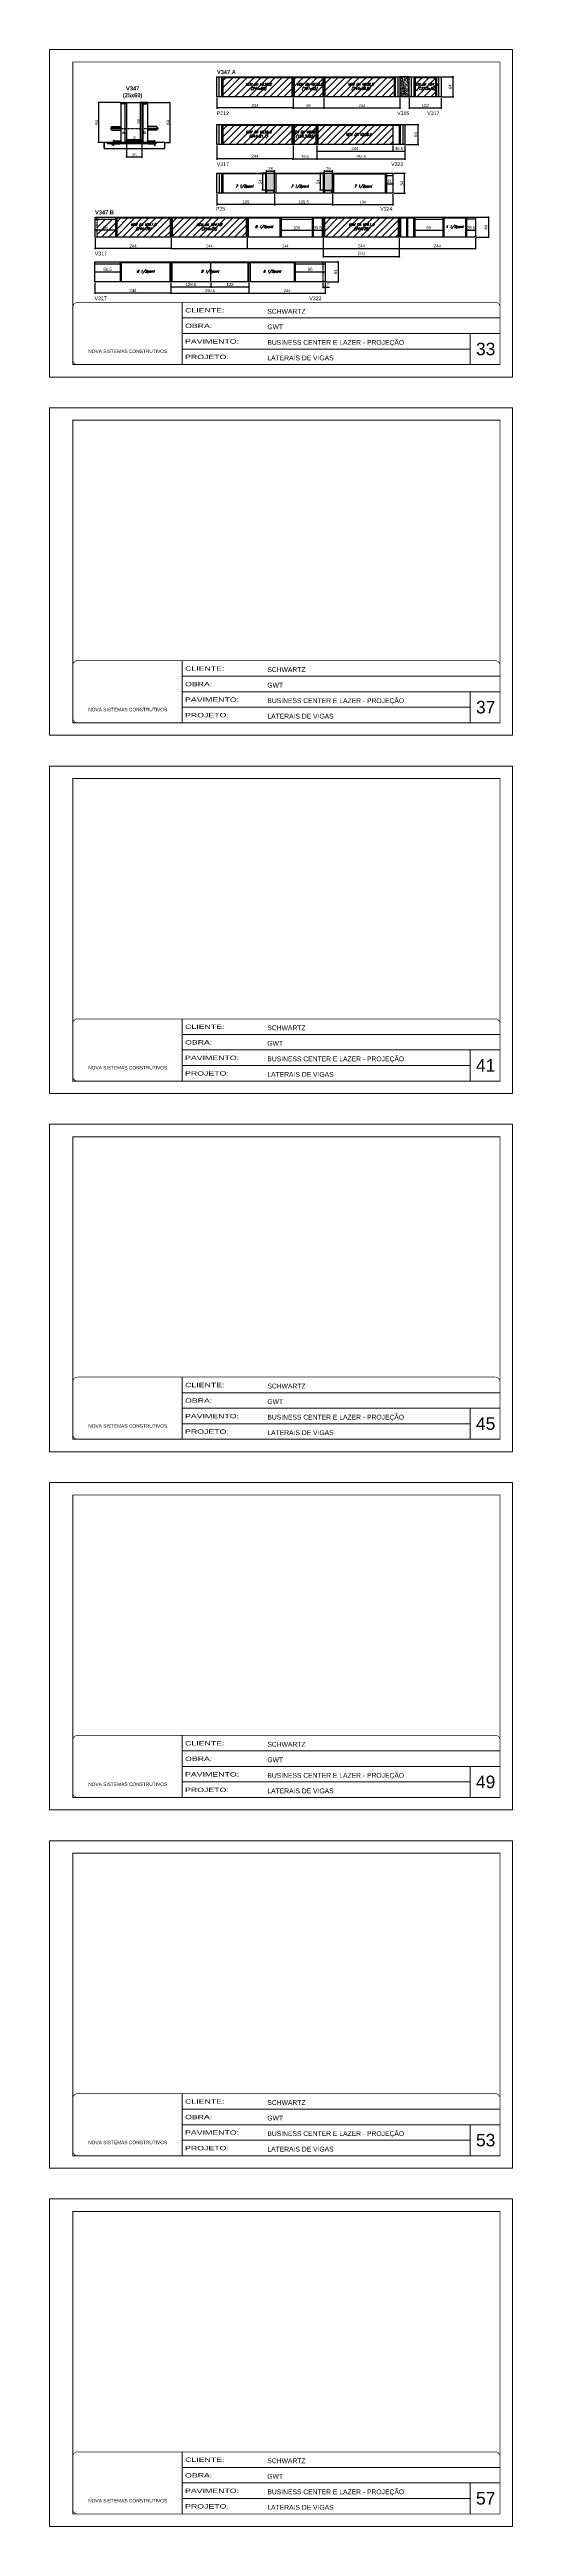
# Model space of a CAD drawing. Extents: x 13154 to 22413, y 1253 to 30260.
# Drawn here: x 13154 to 14639, y 12739 to 20681 of the extents above; entities that cross this region are included whole.
import ezdxf

# ---------------------------------------------------------------- set-up
doc = ezdxf.new("R2010")
doc.units = 0
for name, pattern in [('CONTINUO', [0]), ('DASHED', [0.75, 0.5, -0.25]), ('HIDDEN', [0.375, 0.25, -0.125])]:
    doc.linetypes.add(name, pattern=pattern)
for name, color, linetype in [('5', 5, 'Continuous'), ('barrote', 251, 'Continuous'), ('COTA', 241, 'Continuous'), ('detalhes', 4, 'Continuous'), ('NOMENCLATURA', 7, 'Continuous'), ('Painéis', 200, 'Continuous'), ('presilha', 1, 'Continuous'), ('SARR_2.2x10', 60, 'Continuous'), ('SARR_2.2x7', 40, 'Continuous'), ('SARR_3.5x7', 81, 'Continuous'), ('TENSOR', 3, 'Continuous'), ('texto', 7, 'Continuous')]:
    doc.layers.add(name, color=color, linetype=linetype)
for name, color, linetype, lineweight in [('CARIMBO', 255, 'Continuous', 9), ('CONCRETO', 251, 'Continuous', 25), ('Folhas', 255, 'Continuous', 9), ('Hachura', 251, 'Continuous', 9), ('SARRAFO DE PRESSAO', 251, 'DASHED', 9), ('SCO-___-LAJ', 2, 'Continuous', 0)]:
    doc.layers.add(name, color=color, linetype=linetype, lineweight=lineweight)
doc.styles.add('ARIAL', font='arial.ttf')
doc.styles.add('COTA TECNICA', font='techl___.ttf', dxfattribs={"height": 10})
doc.styles.add('COTA TECNICA 2X', font='techl___.ttf', dxfattribs={"height": 10})
doc.styles.add('COTA TECNICA-50', font='techl___.ttf', dxfattribs={"height": 9})
doc.styles.add('Romans', font='romans.shx')
doc.styles.get("Standard").update_dxf_attribs({"font": 'arial.ttf'})
doc.styles.add('TECNICA', font='techb___.ttf', dxfattribs={"height": 10})
doc.styles.add('Tecnologia', font='')
doc.styles.get('Tecnologia').set_extended_font_data('Forgotten Futurist')
doc.dimstyles.new('COTA PAINEL-50', dxfattribs={"dimtxt": 9, "dimasz": 3, "dimexe": 3, "dimexo": 3, "dimgap": 3, "dimtad": 1, "dimdec": 1, "dimzin": 12, "dimdsep": 46, "dimtxsty": 'COTA TECNICA-50', "dimblk1": 'OBLIQUE', "dimblk2": 'OBLIQUE', "dimsah": 1, "dimcen": 0.9, "dimclrd": 4, "dimclre": 4, "dimclrt": 240, "dimadec": 1, "dimazin": 3, "dimtfac": 1, "dimtdec": 1, "dimtmove": 0, "dimatfit": 3, "dimfxl": 1, "dimtolj": 1, "dimtzin": 12, "dimarcsym": 0})
doc.dimstyles.new('PAINEL', dxfattribs={"dimtxt": 10, "dimasz": 3, "dimexe": 3, "dimexo": 3, "dimgap": 3, "dimtad": 1, "dimdec": 1, "dimzin": 12, "dimdsep": 46, "dimtxsty": 'COTA TECNICA', "dimblk1": 'OBLIQUE', "dimblk2": 'OBLIQUE', "dimsah": 1, "dimcen": 0.9, "dimclrd": 4, "dimclre": 4, "dimclrt": 240, "dimadec": 1, "dimazin": 3, "dimtfac": 1, "dimtdec": 1, "dimtmove": 0, "dimatfit": 3, "dimfxl": 1, "dimtolj": 1, "dimtzin": 12, "dimarcsym": 0})
doc.dimstyles.new('SECAO', dxfattribs={"dimscale": 0.333333, "dimtxt": 5, "dimasz": 9, "dimexe": 3, "dimexo": 3, "dimgap": 3, "dimtad": 1, "dimdec": 1, "dimlfac": 0.5, "dimzin": 12, "dimdsep": 46, "dimtxsty": 'COTA TECNICA 2X', "dimblk1": 'OBLIQUE', "dimblk2": 'OBLIQUE', "dimsah": 1, "dimcen": 0.9, "dimclrd": 4, "dimclre": 4, "dimclrt": 240, "dimadec": 1, "dimazin": 3, "dimtfac": 1, "dimtdec": 1, "dimtmove": 0, "dimatfit": 3, "dimfxl": 1, "dimtolj": 1, "dimtzin": 12, "dimarcsym": 0})

# ---------------------------------------------------------------- blocks, each defined once
blk = doc.blocks.new('9999999999')
at = {"color": 30, "linetype": 'CONTINUO'}
for p, q in [((98564.6, 34230.2), (98564.6, 34429.4)), ((98564.6, 34379.6), (99584, 34379.6)), ((98564.6, 34329.8), (99488, 34329.8)), ((99584, 34329.8), (99488, 34329.8)), ((99488, 34329.8), (99488, 34230.2)), ((98564.6, 34280), (99488, 34280))]:
    blk.add_line(p, q, dxfattribs=at)
at = {"color": 30, "linetype": 'CONTINUO', "const_width": 2}
blk.add_lwpolyline([(99584, 34230.2), (99584, 34414.4, 0.414214), (99569, 34429.4), (98229, 34429.4, 0.414214), (98214, 34414.4), (98214, 34245.2, 0.414214), (98229, 34230.2), (99584, 34230.2)], format="xyb", dxfattribs=at)
at = {"layer": 'Folhas'}
blk.add_lwpolyline([(98139, 34190.2), (99624, 34190.2), (99624, 35240.2), (98139, 35240.2)], close=True, dxfattribs=at)
at = {"layer": 'Folhas', "color": 30, "const_width": 3}
blk.add_lwpolyline([(98214, 34230.2), (99584, 34230.2), (99584, 35200.2), (98214, 35200.2)], close=True, dxfattribs=at)
at = {"color": 7, "linetype": 'Continuous', "ltscale": 5, "style": 'ARIAL'}
for s, height, p in [('SCHWARTZ', 15.48, (98837.7, 34393.1)), ('GWT', 15.48, (98837.7, 34343.3)), ('BUSINESS CENTER E LAZER - PROJEÇÃO', 15.483, (98837.7, 34293.5)), ('NOVA SISTEMAS CONSTRUTIVOS', 11.059, (98263.2, 34267.2)), ('LATERAIS DE VIGAS', 15.483, (98837.7, 34243.7))]:
    blk.add_text(s, height=height, dxfattribs=at).set_placement(p)
at = {"layer": 'Folhas', "color": 7, "style": 'Tecnologia', "width": 1.5}
for s, p in [('CLIENTE:', (98573.7, 34397.2)), ('OBRA:', (98573.7, 34347.3)), ('PAVIMENTO:', (98573.7, 34297.5)), ('PROJETO:', (98573.7, 34247.7))]:
    blk.add_text(s, height=14, dxfattribs=at).set_placement(p)
blk = doc.blocks.new('_Oblique')
at = {"color": 0, "linetype": 'ByBlock', "lineweight": -2}
blk.add_line((-0.5, -0.5), (0.5, 0.5), dxfattribs=at)
blk = doc.blocks.new('*D28')
at = {"layer": 'COTA', "color": 4, "lineweight": -2, "transparency": 16777216}
for p, q in [((13401, 20382), (13401, 20334.5)), ((13451, 20335.5), (13401, 20335.5)), ((13451, 20382), (13451, 20334.5))]:
    blk.add_line(p, q, dxfattribs=at)
at = {"layer": 'Defpoints', "color": 0, "transparency": 16777216}
for p in [(13401, 20383), (13401, 20335.5), (13451, 20383)]:
    blk.add_point(p, dxfattribs=at)
at = {"layer": 'COTA', "color": 4, "lineweight": -2, "transparency": 16777216, "xscale": 3, "yscale": 3, "zscale": 3, "rotation": 180}
blk.add_blockref('_Oblique', (13401, 20335.5), dxfattribs=at)
at = {"layer": 'COTA', "color": 4, "lineweight": -2, "transparency": 16777216, "xscale": 3, "yscale": 3, "zscale": 3}
blk.add_blockref('_Oblique', (13451, 20335.5), dxfattribs=at)
at = {"layer": 'COTA', "color": 240, "transparency": 16777216, "insert": (13426, 20341.6), "char_height": 10, "attachment_point": 5, "style": 'COTA TECNICA 2X'}
blk.add_mtext('\\A1;25', dxfattribs=at)
blk = doc.blocks.new('PRESILHA METÁLICA 1')
at = {"layer": 'presilha'}
for p, q in [((0, 13), (6, 13)), ((0, 13), (0, 0)), ((6, 0), (0, 0)), ((6, 15), (7, 15)), ((6, -3), (6, 15)), ((6, 13), (6, 0)), ((7, 11), (7, 20)), ((7, 15), (7, -3)), ((38, 4), (7, 4)), ((12, 21), (9, 21)), ((9, 12), (9, 19)), ((12, 19), (10, 19)), ((38, 11), (10, 11)), ((12, 21), (12, 19)), ((38, 11), (38, 4)), ((7, -3), (6, -3))]:
    blk.add_line(p, q, dxfattribs=at)
for centre, radius, start, end in [((9, 20), 1.14, 90, 180), ((10, 19), 0.57, 90, 180), ((10, 12), 0.57, 180, 270)]:
    blk.add_arc(centre, radius, start, end, dxfattribs=at)
blk = doc.blocks.new('PRESILHA METÁLICA 2')
at = {"layer": 'presilha'}
for p, q in [((-31, 13), (-31, 7)), ((-31, 13), (-3, 13)), ((-31, 7), (-1, 7)), ((-5, 23), (-5, 22)), ((-5, 23), (-2, 23)), ((-5, 22), (-3, 22)), ((-2, 14), (-2, 21)), ((-1, 15), (-1, 22)), ((1, 18), (-1, 18)), ((-1, 18), (-1, 0)), ((-1, 0), (1, 0)), ((1, 0), (1, 18))]:
    blk.add_line(p, q, dxfattribs=at)
for centre, radius, start, end in [((-3, 21), 0.57, 0, 90), ((-3, 14), 0.57, 270, 0), ((-2, 22), 1.14, 0, 90)]:
    blk.add_arc(centre, radius, start, end, dxfattribs=at)
blk = doc.blocks.new('*D29')
at = {"layer": 'COTA', "color": 4, "lineweight": -2, "transparency": 16777216}
for p, q in [((13469.6, 20511), (13541, 20511)), ((13540, 20511), (13540, 20383)), ((13524.8, 20383), (13541, 20383))]:
    blk.add_line(p, q, dxfattribs=at)
at = {"layer": 'Defpoints', "color": 0, "transparency": 16777216}
for p in [(13468.6, 20511), (13523.8, 20383), (13540, 20383)]:
    blk.add_point(p, dxfattribs=at)
at = {"layer": 'COTA', "color": 4, "lineweight": -2, "transparency": 16777216, "xscale": 3, "yscale": 3, "zscale": 3}
for p, rotation in [((13540, 20511), 90), ((13540, 20383), 270)]:
    blk.add_blockref('_Oblique', p, dxfattribs=dict(at, rotation=rotation))
at = {"layer": 'COTA', "color": 240, "transparency": 16777216, "insert": (13533.9, 20447), "char_height": 10, "attachment_point": 5, "rotation": 90, "style": 'COTA TECNICA 2X'}
blk.add_mtext('\\A1;64', dxfattribs=at)
blk = doc.blocks.new('*D16')
at = {"layer": 'COTA', "color": 4, "lineweight": -2, "transparency": 16777216}
for p, q in [((13382.4, 20511), (13310.1, 20511)), ((13311.1, 20511), (13311.1, 20383)), ((13327.2, 20383), (13310.1, 20383))]:
    blk.add_line(p, q, dxfattribs=at)
at = {"layer": 'Defpoints', "color": 0, "transparency": 16777216}
for p in [(13383.4, 20511), (13311.1, 20383), (13328.2, 20383)]:
    blk.add_point(p, dxfattribs=at)
at = {"layer": 'COTA', "color": 4, "lineweight": -2, "transparency": 16777216, "xscale": 3, "yscale": 3, "zscale": 3}
for p, rotation in [((13311.1, 20511), 90), ((13311.1, 20383), 270)]:
    blk.add_blockref('_Oblique', p, dxfattribs=dict(at, rotation=rotation))
at = {"layer": 'COTA', "color": 240, "transparency": 16777216, "insert": (13305, 20447), "char_height": 10, "attachment_point": 5, "rotation": 90, "style": 'COTA TECNICA 2X'}
blk.add_mtext('\\A1;64', dxfattribs=at)
blk = doc.blocks.new('*D676')
at = {"layer": 'COTA', "color": 4, "lineweight": -2, "transparency": 16777216}
for p, q in [((13450, 20511), (13444.9, 20511)), ((13445.9, 20391), (13445.9, 20511)), ((13450, 20391), (13444.9, 20391))]:
    blk.add_line(p, q, dxfattribs=at)
at = {"layer": 'Defpoints', "color": 0, "transparency": 16777216}
for p in [(13445.9, 20511), (13451, 20511), (13451, 20391)]:
    blk.add_point(p, dxfattribs=at)
at = {"layer": 'COTA', "color": 4, "lineweight": -2, "transparency": 16777216, "xscale": 3, "yscale": 3, "zscale": 3}
for p, rotation in [((13445.9, 20511), 90), ((13445.9, 20391), 270)]:
    blk.add_blockref('_Oblique', p, dxfattribs=dict(at, rotation=rotation))
at = {"layer": 'COTA', "color": 240, "transparency": 16777216, "insert": (13439.8, 20451), "char_height": 10, "attachment_point": 5, "rotation": 90, "style": 'COTA TECNICA 2X'}
blk.add_mtext('\\A1;60', dxfattribs=at)
blk = doc.blocks.new('*D17')
at = {"layer": 'COTA', "color": 4, "linetype": 'ByBlock', "lineweight": -2, "transparency": 16777216}
for p, q in [((13935.5, 20526.2), (13935.5, 20490.2)), ((13935.5, 20493.2), (14034.5, 20493.2)), ((14034.5, 20526.2), (14034.5, 20490.2))]:
    blk.add_line(p, q, dxfattribs=at)
at = {"layer": 'Defpoints', "color": 0, "linetype": 'ByBlock', "transparency": 16777216}
for p in [(13935.5, 20529.2), (14034.5, 20529.2), (14034.5, 20493.2)]:
    blk.add_point(p, dxfattribs=at)
at = {"layer": 'COTA', "color": 4, "linetype": 'ByBlock', "lineweight": -2, "transparency": 16777216, "xscale": 3, "yscale": 3, "zscale": 3, "rotation": 180}
blk.add_blockref('_Oblique', (13935.5, 20493.2), dxfattribs=at)
at = {"layer": 'COTA', "color": 4, "linetype": 'ByBlock', "lineweight": -2, "transparency": 16777216, "xscale": 3, "yscale": 3, "zscale": 3}
blk.add_blockref('_Oblique', (14034.5, 20493.2), dxfattribs=at)
at = {"layer": 'COTA', "color": 240, "linetype": 'ByBlock', "transparency": 16777216, "insert": (13985, 20500.7), "char_height": 9, "attachment_point": 5, "style": 'COTA TECNICA-50'}
blk.add_mtext('\\A1;99', dxfattribs=at)
blk = doc.blocks.new('*D677')
at = {"layer": 'COTA', "color": 4, "linetype": 'ByBlock', "lineweight": -2, "transparency": 16777216}
for p, q in [((14034.5, 20526.2), (14034.5, 20490.2)), ((14034.5, 20493.2), (14278.5, 20493.2)), ((14278.5, 20526.2), (14278.5, 20490.2))]:
    blk.add_line(p, q, dxfattribs=at)
at = {"layer": 'Defpoints', "color": 0, "linetype": 'ByBlock', "transparency": 16777216}
for p in [(14034.5, 20529.2), (14278.5, 20529.2), (14278.5, 20493.2)]:
    blk.add_point(p, dxfattribs=at)
at = {"layer": 'COTA', "color": 4, "linetype": 'ByBlock', "lineweight": -2, "transparency": 16777216, "xscale": 3, "yscale": 3, "zscale": 3, "rotation": 180}
blk.add_blockref('_Oblique', (14034.5, 20493.2), dxfattribs=at)
at = {"layer": 'COTA', "color": 4, "linetype": 'ByBlock', "lineweight": -2, "transparency": 16777216, "xscale": 3, "yscale": 3, "zscale": 3}
blk.add_blockref('_Oblique', (14278.5, 20493.2), dxfattribs=at)
at = {"layer": 'COTA', "color": 240, "linetype": 'ByBlock', "transparency": 16777216, "insert": (14156.5, 20500.7), "char_height": 9, "attachment_point": 5, "style": 'COTA TECNICA-50'}
blk.add_mtext('\\A1;244', dxfattribs=at)
blk = doc.blocks.new('*D678')
at = {"layer": 'COTA', "color": 4, "linetype": 'ByBlock', "lineweight": -2, "transparency": 16777216}
for p, q in [((13691.5, 20526.2), (13691.5, 20490.2)), ((13935.5, 20493.2), (13691.5, 20493.2)), ((13935.5, 20526.2), (13935.5, 20490.2))]:
    blk.add_line(p, q, dxfattribs=at)
at = {"layer": 'Defpoints', "color": 0, "linetype": 'ByBlock', "transparency": 16777216}
for p in [(13691.5, 20529.2), (13691.5, 20493.2), (13935.5, 20529.2)]:
    blk.add_point(p, dxfattribs=at)
at = {"layer": 'COTA', "color": 4, "linetype": 'ByBlock', "lineweight": -2, "transparency": 16777216, "xscale": 3, "yscale": 3, "zscale": 3, "rotation": 180}
blk.add_blockref('_Oblique', (13691.5, 20493.2), dxfattribs=at)
at = {"layer": 'COTA', "color": 4, "linetype": 'ByBlock', "lineweight": -2, "transparency": 16777216, "xscale": 3, "yscale": 3, "zscale": 3}
blk.add_blockref('_Oblique', (13935.5, 20493.2), dxfattribs=at)
at = {"layer": 'COTA', "color": 240, "linetype": 'ByBlock', "transparency": 16777216, "insert": (13813.5, 20501.2), "char_height": 10, "attachment_point": 5, "style": 'COTA TECNICA'}
blk.add_mtext('\\A1;244', dxfattribs=at)
blk = doc.blocks.new('*D679')
at = {"layer": 'COTA', "color": 4, "linetype": 'ByBlock', "lineweight": -2, "transparency": 16777216}
for p, q in [((14308.5, 20526.2), (14308.5, 20490.2)), ((14308.5, 20493.2), (14410.5, 20493.2)), ((14410.5, 20526.2), (14410.5, 20490.2))]:
    blk.add_line(p, q, dxfattribs=at)
at = {"layer": 'Defpoints', "color": 0, "linetype": 'ByBlock', "transparency": 16777216}
for p in [(14308.5, 20529.2), (14410.5, 20529.2), (14410.5, 20493.2)]:
    blk.add_point(p, dxfattribs=at)
at = {"layer": 'COTA', "color": 4, "linetype": 'ByBlock', "lineweight": -2, "transparency": 16777216, "xscale": 3, "yscale": 3, "zscale": 3, "rotation": 180}
blk.add_blockref('_Oblique', (14308.5, 20493.2), dxfattribs=at)
at = {"layer": 'COTA', "color": 4, "linetype": 'ByBlock', "lineweight": -2, "transparency": 16777216, "xscale": 3, "yscale": 3, "zscale": 3}
blk.add_blockref('_Oblique', (14410.5, 20493.2), dxfattribs=at)
at = {"layer": 'COTA', "color": 240, "linetype": 'ByBlock', "transparency": 16777216, "insert": (14359.5, 20501.3), "char_height": 10, "attachment_point": 5, "style": 'COTA TECNICA'}
blk.add_mtext('\\A1;102', dxfattribs=at)
blk = doc.blocks.new('*D680')
at = {"layer": 'COTA', "color": 4, "linetype": 'ByBlock', "lineweight": -2, "transparency": 16777216}
for p, q in [((14413.5, 20593.2), (14450.9, 20593.2)), ((14447.9, 20593.2), (14447.9, 20529.2)), ((14413.5, 20529.2), (14450.9, 20529.2))]:
    blk.add_line(p, q, dxfattribs=at)
at = {"layer": 'Defpoints', "color": 0, "linetype": 'ByBlock', "transparency": 16777216}
for p in [(14410.5, 20593.2), (14410.5, 20529.2), (14447.9, 20529.2)]:
    blk.add_point(p, dxfattribs=at)
at = {"layer": 'COTA', "color": 4, "linetype": 'ByBlock', "lineweight": -2, "transparency": 16777216, "xscale": 3, "yscale": 3, "zscale": 3}
for p, rotation in [((14447.9, 20593.2), 90), ((14447.9, 20529.2), 270)]:
    blk.add_blockref('_Oblique', p, dxfattribs=dict(at, rotation=rotation))
at = {"layer": 'COTA', "color": 240, "linetype": 'ByBlock', "transparency": 16777216, "insert": (14439.8, 20561.2), "char_height": 10, "attachment_point": 5, "rotation": 90, "style": 'COTA TECNICA'}
blk.add_mtext('\\A1;64', dxfattribs=at)
blk = doc.blocks.new('*D18')
at = {"layer": 'COTA', "color": 4, "linetype": 'ByBlock', "lineweight": -2, "transparency": 16777216}
for p, q in [((13935.5, 20373), (13935.5, 20327.2)), ((13935.5, 20330.2), (14012, 20330.2)), ((14012, 20373), (14012, 20327.2))]:
    blk.add_line(p, q, dxfattribs=at)
at = {"layer": 'Defpoints', "color": 0, "linetype": 'ByBlock', "transparency": 16777216}
for p in [(13935.5, 20376), (14012, 20376), (14012, 20330.2)]:
    blk.add_point(p, dxfattribs=at)
at = {"layer": 'COTA', "color": 4, "linetype": 'ByBlock', "lineweight": -2, "transparency": 16777216, "xscale": 3, "yscale": 3, "zscale": 3, "rotation": 180}
blk.add_blockref('_Oblique', (13935.5, 20330.2), dxfattribs=at)
at = {"layer": 'COTA', "color": 4, "linetype": 'ByBlock', "lineweight": -2, "transparency": 16777216, "xscale": 3, "yscale": 3, "zscale": 3}
blk.add_blockref('_Oblique', (14012, 20330.2), dxfattribs=at)
at = {"layer": 'COTA', "color": 240, "linetype": 'ByBlock', "transparency": 16777216, "insert": (13973.7, 20337.8), "char_height": 9, "attachment_point": 5, "style": 'COTA TECNICA-50'}
blk.add_mtext('\\A1;76.5', dxfattribs=at)
blk = doc.blocks.new('*D681')
at = {"layer": 'COTA', "color": 4, "linetype": 'ByBlock', "lineweight": -2, "transparency": 16777216}
for p, q in [((14012, 20373), (14012, 20327.2)), ((14012, 20330.2), (14294.5, 20330.2)), ((14294.5, 20373), (14294.5, 20327.2))]:
    blk.add_line(p, q, dxfattribs=at)
at = {"layer": 'Defpoints', "color": 0, "linetype": 'ByBlock', "transparency": 16777216}
for p in [(14012, 20376), (14294.5, 20376), (14294.5, 20330.2)]:
    blk.add_point(p, dxfattribs=at)
at = {"layer": 'COTA', "color": 4, "linetype": 'ByBlock', "lineweight": -2, "transparency": 16777216, "xscale": 3, "yscale": 3, "zscale": 3, "rotation": 180}
blk.add_blockref('_Oblique', (14012, 20330.2), dxfattribs=at)
at = {"layer": 'COTA', "color": 4, "linetype": 'ByBlock', "lineweight": -2, "transparency": 16777216, "xscale": 3, "yscale": 3, "zscale": 3}
blk.add_blockref('_Oblique', (14294.5, 20330.2), dxfattribs=at)
at = {"layer": 'COTA', "color": 240, "linetype": 'ByBlock', "transparency": 16777216, "insert": (14153.2, 20337.8), "char_height": 9, "attachment_point": 5, "style": 'COTA TECNICA-50'}
blk.add_mtext('\\A1;282.5', dxfattribs=at)
blk = doc.blocks.new('*D682')
at = {"layer": 'COTA', "color": 4, "linetype": 'ByBlock', "lineweight": -2, "transparency": 16777216}
for p, q in [((13691.5, 20373), (13691.5, 20327.2)), ((13935.5, 20330.2), (13691.5, 20330.2)), ((13935.5, 20373), (13935.5, 20327.2))]:
    blk.add_line(p, q, dxfattribs=at)
at = {"layer": 'Defpoints', "color": 0, "linetype": 'ByBlock', "transparency": 16777216}
for p in [(13691.5, 20376), (13691.5, 20330.2), (13935.5, 20376)]:
    blk.add_point(p, dxfattribs=at)
at = {"layer": 'COTA', "color": 4, "linetype": 'ByBlock', "lineweight": -2, "transparency": 16777216, "xscale": 3, "yscale": 3, "zscale": 3, "rotation": 180}
blk.add_blockref('_Oblique', (13691.5, 20330.2), dxfattribs=at)
at = {"layer": 'COTA', "color": 4, "linetype": 'ByBlock', "lineweight": -2, "transparency": 16777216, "xscale": 3, "yscale": 3, "zscale": 3}
blk.add_blockref('_Oblique', (13935.5, 20330.2), dxfattribs=at)
at = {"layer": 'COTA', "color": 240, "linetype": 'ByBlock', "transparency": 16777216, "insert": (13813.5, 20338.3), "char_height": 10, "attachment_point": 5, "style": 'COTA TECNICA'}
blk.add_mtext('\\A1;244', dxfattribs=at)
blk = doc.blocks.new('*D683')
at = {"layer": 'COTA', "color": 4, "linetype": 'ByBlock', "lineweight": -2, "transparency": 16777216}
for p, q in [((14297.5, 20440), (14339.1, 20440)), ((14336.1, 20440), (14336.1, 20376)), ((14297.5, 20376), (14339.1, 20376))]:
    blk.add_line(p, q, dxfattribs=at)
at = {"layer": 'Defpoints', "color": 0, "linetype": 'ByBlock', "transparency": 16777216}
for p in [(14294.5, 20440), (14294.5, 20376), (14336.1, 20376)]:
    blk.add_point(p, dxfattribs=at)
at = {"layer": 'COTA', "color": 4, "linetype": 'ByBlock', "lineweight": -2, "transparency": 16777216, "xscale": 3, "yscale": 3, "zscale": 3}
for p, rotation in [((14336.1, 20440), 90), ((14336.1, 20376), 270)]:
    blk.add_blockref('_Oblique', p, dxfattribs=dict(at, rotation=rotation))
at = {"layer": 'COTA', "color": 240, "linetype": 'ByBlock', "transparency": 16777216, "insert": (14328, 20408), "char_height": 10, "attachment_point": 5, "rotation": 90, "style": 'COTA TECNICA'}
blk.add_mtext('\\A1;64', dxfattribs=at)
blk = doc.blocks.new('*D698')
at = {"layer": 'COTA', "color": 4, "linetype": 'ByBlock', "lineweight": -2, "transparency": 16777216}
for p, q in [((14062, 20216.8), (14062, 20180.7)), ((14062, 20183.7), (14256, 20183.7)), ((14256, 20216.8), (14256, 20180.7))]:
    blk.add_line(p, q, dxfattribs=at)
at = {"layer": 'Defpoints', "color": 0, "linetype": 'ByBlock', "transparency": 16777216}
for p in [(14062, 20219.8), (14256, 20219.8), (14256, 20183.7)]:
    blk.add_point(p, dxfattribs=at)
at = {"layer": 'COTA', "color": 4, "linetype": 'ByBlock', "lineweight": -2, "transparency": 16777216, "xscale": 3, "yscale": 3, "zscale": 3, "rotation": 180}
blk.add_blockref('_Oblique', (14062, 20183.7), dxfattribs=at)
at = {"layer": 'COTA', "color": 4, "linetype": 'ByBlock', "lineweight": -2, "transparency": 16777216, "xscale": 3, "yscale": 3, "zscale": 3}
blk.add_blockref('_Oblique', (14256, 20183.7), dxfattribs=at)
at = {"layer": 'COTA', "color": 240, "linetype": 'ByBlock', "transparency": 16777216, "insert": (14159, 20191.3), "char_height": 9, "attachment_point": 5, "style": 'COTA TECNICA-50'}
blk.add_mtext('\\A1;194', dxfattribs=at)
blk = doc.blocks.new('*D699')
at = {"layer": 'COTA', "color": 4, "linetype": 'ByBlock', "lineweight": -2, "transparency": 16777216}
for p, q in [((13876.5, 20216.8), (13876.5, 20180.7)), ((14062, 20183.7), (13876.5, 20183.7)), ((14062, 20216.8), (14062, 20180.7))]:
    blk.add_line(p, q, dxfattribs=at)
at = {"layer": 'Defpoints', "color": 0, "linetype": 'ByBlock', "transparency": 16777216}
for p in [(13876.5, 20219.8), (13876.5, 20183.7), (14062, 20219.8)]:
    blk.add_point(p, dxfattribs=at)
at = {"layer": 'COTA', "color": 4, "linetype": 'ByBlock', "lineweight": -2, "transparency": 16777216, "xscale": 3, "yscale": 3, "zscale": 3, "rotation": 180}
blk.add_blockref('_Oblique', (13876.5, 20183.7), dxfattribs=at)
at = {"layer": 'COTA', "color": 4, "linetype": 'ByBlock', "lineweight": -2, "transparency": 16777216, "xscale": 3, "yscale": 3, "zscale": 3}
blk.add_blockref('_Oblique', (14062, 20183.7), dxfattribs=at)
at = {"layer": 'COTA', "color": 240, "linetype": 'ByBlock', "transparency": 16777216, "insert": (13969.2, 20191.8), "char_height": 10, "attachment_point": 5, "style": 'COTA TECNICA'}
blk.add_mtext('\\A1;185.5', dxfattribs=at)
blk = doc.blocks.new('*D700')
at = {"layer": 'COTA', "color": 4, "linetype": 'ByBlock', "lineweight": -2, "transparency": 16777216}
for p, q in [((13691.5, 20216.8), (13691.5, 20180.7)), ((13876.5, 20183.7), (13691.5, 20183.7)), ((13876.5, 20216.8), (13876.5, 20180.7))]:
    blk.add_line(p, q, dxfattribs=at)
at = {"layer": 'Defpoints', "color": 0, "linetype": 'ByBlock', "transparency": 16777216}
for p in [(13691.5, 20219.8), (13691.5, 20183.7), (13876.5, 20219.8)]:
    blk.add_point(p, dxfattribs=at)
at = {"layer": 'COTA', "color": 4, "linetype": 'ByBlock', "lineweight": -2, "transparency": 16777216, "xscale": 3, "yscale": 3, "zscale": 3, "rotation": 180}
blk.add_blockref('_Oblique', (13691.5, 20183.7), dxfattribs=at)
at = {"layer": 'COTA', "color": 4, "linetype": 'ByBlock', "lineweight": -2, "transparency": 16777216, "xscale": 3, "yscale": 3, "zscale": 3}
blk.add_blockref('_Oblique', (13876.5, 20183.7), dxfattribs=at)
at = {"layer": 'COTA', "color": 240, "linetype": 'ByBlock', "transparency": 16777216, "insert": (13784, 20191.8), "char_height": 10, "attachment_point": 5, "style": 'COTA TECNICA'}
blk.add_mtext('\\A1;185', dxfattribs=at)
blk = doc.blocks.new('*D701')
at = {"layer": 'COTA', "color": 4, "linetype": 'ByBlock', "lineweight": -2, "transparency": 16777216}
for p, q in [((14036, 20286.8), (14036, 20293.3)), ((14036, 20290.3), (14062, 20290.3)), ((14062, 20286.8), (14062, 20293.3))]:
    blk.add_line(p, q, dxfattribs=at)
at = {"layer": 'Defpoints', "color": 0, "linetype": 'ByBlock', "transparency": 16777216}
for p in [(14036, 20283.8), (14062, 20290.3), (14062, 20283.8)]:
    blk.add_point(p, dxfattribs=at)
at = {"layer": 'COTA', "color": 4, "linetype": 'ByBlock', "lineweight": -2, "transparency": 16777216, "xscale": 3, "yscale": 3, "zscale": 3, "rotation": 180}
blk.add_blockref('_Oblique', (14036, 20290.3), dxfattribs=at)
at = {"layer": 'COTA', "color": 4, "linetype": 'ByBlock', "lineweight": -2, "transparency": 16777216, "xscale": 3, "yscale": 3, "zscale": 3}
blk.add_blockref('_Oblique', (14062, 20290.3), dxfattribs=at)
at = {"layer": 'COTA', "color": 240, "linetype": 'ByBlock', "transparency": 16777216, "insert": (14049, 20298.4), "char_height": 10, "attachment_point": 5, "style": 'COTA TECNICA'}
blk.add_mtext('\\A1;26', dxfattribs=at)
blk = doc.blocks.new('*D702')
at = {"layer": 'COTA', "color": 4, "linetype": 'ByBlock', "lineweight": -2, "transparency": 16777216}
for p, q in [((13850.5, 20286.8), (13850.5, 20293.3)), ((13850.5, 20290.3), (13876.5, 20290.3)), ((13876.5, 20286.8), (13876.5, 20293.3))]:
    blk.add_line(p, q, dxfattribs=at)
at = {"layer": 'Defpoints', "color": 0, "linetype": 'ByBlock', "transparency": 16777216}
for p in [(13850.5, 20283.8), (13876.5, 20290.3), (13876.5, 20283.8)]:
    blk.add_point(p, dxfattribs=at)
at = {"layer": 'COTA', "color": 4, "linetype": 'ByBlock', "lineweight": -2, "transparency": 16777216, "xscale": 3, "yscale": 3, "zscale": 3, "rotation": 180}
blk.add_blockref('_Oblique', (13850.5, 20290.3), dxfattribs=at)
at = {"layer": 'COTA', "color": 4, "linetype": 'ByBlock', "lineweight": -2, "transparency": 16777216, "xscale": 3, "yscale": 3, "zscale": 3}
blk.add_blockref('_Oblique', (13876.5, 20290.3), dxfattribs=at)
at = {"layer": 'COTA', "color": 240, "linetype": 'ByBlock', "transparency": 16777216, "insert": (13863.5, 20298.4), "char_height": 10, "attachment_point": 5, "style": 'COTA TECNICA'}
blk.add_mtext('\\A1;26', dxfattribs=at)
blk = doc.blocks.new('*D703')
at = {"layer": 'COTA', "color": 4, "linetype": 'ByBlock', "lineweight": -2, "transparency": 16777216}
for p, q in [((14033, 20283.8), (14020.9, 20283.8)), ((14023.9, 20229.8), (14023.9, 20283.8)), ((14033, 20229.8), (14020.9, 20229.8))]:
    blk.add_line(p, q, dxfattribs=at)
at = {"layer": 'Defpoints', "color": 0, "linetype": 'ByBlock', "transparency": 16777216}
for p in [(14023.9, 20283.8), (14036, 20283.8), (14036, 20229.8)]:
    blk.add_point(p, dxfattribs=at)
at = {"layer": 'COTA', "color": 4, "linetype": 'ByBlock', "lineweight": -2, "transparency": 16777216, "xscale": 3, "yscale": 3, "zscale": 3}
for p, rotation in [((14023.9, 20283.8), 90), ((14023.9, 20229.8), 270)]:
    blk.add_blockref('_Oblique', p, dxfattribs=dict(at, rotation=rotation))
at = {"layer": 'COTA', "color": 240, "linetype": 'ByBlock', "transparency": 16777216, "insert": (14015.8, 20256.8), "char_height": 10, "attachment_point": 5, "rotation": 90, "style": 'COTA TECNICA'}
blk.add_mtext('\\A1;54', dxfattribs=at)
blk = doc.blocks.new('*D23')
at = {"layer": 'COTA', "color": 4, "linetype": 'ByBlock', "lineweight": -2, "transparency": 16777216}
for p, q in [((13847.5, 20283.8), (13835.4, 20283.8)), ((13838.4, 20229.8), (13838.4, 20283.8)), ((13847.5, 20229.8), (13835.4, 20229.8))]:
    blk.add_line(p, q, dxfattribs=at)
at = {"layer": 'Defpoints', "color": 0, "linetype": 'ByBlock', "transparency": 16777216}
for p in [(13838.4, 20283.8), (13850.5, 20283.8), (13850.5, 20229.8)]:
    blk.add_point(p, dxfattribs=at)
at = {"layer": 'COTA', "color": 4, "linetype": 'ByBlock', "lineweight": -2, "transparency": 16777216, "xscale": 3, "yscale": 3, "zscale": 3}
for p, rotation in [((13838.4, 20283.8), 90), ((13838.4, 20229.8), 270)]:
    blk.add_blockref('_Oblique', p, dxfattribs=dict(at, rotation=rotation))
at = {"layer": 'COTA', "color": 240, "linetype": 'ByBlock', "transparency": 16777216, "insert": (13830.3, 20256.8), "char_height": 10, "attachment_point": 5, "rotation": 90, "style": 'COTA TECNICA'}
blk.add_mtext('\\A1;54', dxfattribs=at)
blk = doc.blocks.new('*D704')
at = {"layer": 'COTA', "color": 4, "linetype": 'ByBlock', "lineweight": -2, "transparency": 16777216}
for p, q in [((14235, 20249.8), (14256, 20249.8)), ((14235, 20248.8), (14235, 20246.8)), ((14256, 20248.8), (14256, 20246.8))]:
    blk.add_line(p, q, dxfattribs=at)
at = {"layer": 'Defpoints', "color": 0, "linetype": 'ByBlock', "transparency": 16777216}
for p in [(14235, 20251.8), (14256, 20251.8), (14256, 20249.8)]:
    blk.add_point(p, dxfattribs=at)
at = {"layer": 'COTA', "color": 4, "linetype": 'ByBlock', "lineweight": -2, "transparency": 16777216, "xscale": 3, "yscale": 3, "zscale": 3, "rotation": 180}
blk.add_blockref('_Oblique', (14235, 20249.8), dxfattribs=at)
at = {"layer": 'COTA', "color": 4, "linetype": 'ByBlock', "lineweight": -2, "transparency": 16777216, "xscale": 3, "yscale": 3, "zscale": 3}
blk.add_blockref('_Oblique', (14256, 20249.8), dxfattribs=at)
at = {"layer": 'COTA', "color": 240, "linetype": 'ByBlock', "transparency": 16777216, "insert": (14245.5, 20257.9), "char_height": 10, "attachment_point": 5, "style": 'COTA TECNICA'}
blk.add_mtext('\\A1;21', dxfattribs=at)
blk = doc.blocks.new('*D24')
at = {"layer": 'COTA', "color": 4, "linetype": 'ByBlock', "lineweight": -2, "transparency": 16777216}
for p, q in [((13544.4, 20076.3), (13544.4, 20040.2)), ((13544.4, 20043.2), (13788.4, 20043.2)), ((13788.4, 20076.3), (13788.4, 20040.2))]:
    blk.add_line(p, q, dxfattribs=at)
at = {"layer": 'Defpoints', "color": 0, "linetype": 'ByBlock', "transparency": 16777216}
for p in [(13544.4, 20079.3), (13788.4, 20079.3), (13788.4, 20043.2)]:
    blk.add_point(p, dxfattribs=at)
at = {"layer": 'COTA', "color": 4, "linetype": 'ByBlock', "lineweight": -2, "transparency": 16777216, "xscale": 3, "yscale": 3, "zscale": 3, "rotation": 180}
blk.add_blockref('_Oblique', (13544.4, 20043.2), dxfattribs=at)
at = {"layer": 'COTA', "color": 4, "linetype": 'ByBlock', "lineweight": -2, "transparency": 16777216, "xscale": 3, "yscale": 3, "zscale": 3}
blk.add_blockref('_Oblique', (13788.4, 20043.2), dxfattribs=at)
at = {"layer": 'COTA', "color": 240, "linetype": 'ByBlock', "transparency": 16777216, "insert": (13666.4, 20050.7), "char_height": 9, "attachment_point": 5, "style": 'COTA TECNICA-50'}
blk.add_mtext('\\A1;244', dxfattribs=at)
blk = doc.blocks.new('*D705')
at = {"layer": 'COTA', "color": 4, "linetype": 'ByBlock', "lineweight": -2, "transparency": 16777216}
for p, q in [((13788.4, 20076.3), (13788.4, 20040.2)), ((13788.4, 20043.2), (14032.4, 20043.2)), ((14032.4, 20076.3), (14032.4, 20040.2))]:
    blk.add_line(p, q, dxfattribs=at)
at = {"layer": 'Defpoints', "color": 0, "linetype": 'ByBlock', "transparency": 16777216}
for p in [(13788.4, 20079.3), (14032.4, 20079.3), (14032.4, 20043.2)]:
    blk.add_point(p, dxfattribs=at)
at = {"layer": 'COTA', "color": 4, "linetype": 'ByBlock', "lineweight": -2, "transparency": 16777216, "xscale": 3, "yscale": 3, "zscale": 3, "rotation": 180}
blk.add_blockref('_Oblique', (13788.4, 20043.2), dxfattribs=at)
at = {"layer": 'COTA', "color": 4, "linetype": 'ByBlock', "lineweight": -2, "transparency": 16777216, "xscale": 3, "yscale": 3, "zscale": 3}
blk.add_blockref('_Oblique', (14032.4, 20043.2), dxfattribs=at)
at = {"layer": 'COTA', "color": 240, "linetype": 'ByBlock', "transparency": 16777216, "insert": (13910.4, 20050.7), "char_height": 9, "attachment_point": 5, "style": 'COTA TECNICA-50'}
blk.add_mtext('\\A1;244', dxfattribs=at)
blk = doc.blocks.new('*D706')
at = {"layer": 'COTA', "color": 4, "linetype": 'ByBlock', "lineweight": -2, "transparency": 16777216}
for p, q in [((13300.4, 20076.3), (13300.4, 20040.2)), ((13544.4, 20043.2), (13300.4, 20043.2)), ((13544.4, 20076.3), (13544.4, 20040.2))]:
    blk.add_line(p, q, dxfattribs=at)
at = {"layer": 'Defpoints', "color": 0, "linetype": 'ByBlock', "transparency": 16777216}
for p in [(13300.4, 20079.3), (13300.4, 20043.2), (13544.4, 20079.3)]:
    blk.add_point(p, dxfattribs=at)
at = {"layer": 'COTA', "color": 4, "linetype": 'ByBlock', "lineweight": -2, "transparency": 16777216, "xscale": 3, "yscale": 3, "zscale": 3, "rotation": 180}
blk.add_blockref('_Oblique', (13300.4, 20043.2), dxfattribs=at)
at = {"layer": 'COTA', "color": 4, "linetype": 'ByBlock', "lineweight": -2, "transparency": 16777216, "xscale": 3, "yscale": 3, "zscale": 3}
blk.add_blockref('_Oblique', (13544.4, 20043.2), dxfattribs=at)
at = {"layer": 'COTA', "color": 240, "linetype": 'ByBlock', "transparency": 16777216, "insert": (13422.4, 20051.2), "char_height": 10, "attachment_point": 5, "style": 'COTA TECNICA'}
blk.add_mtext('\\A1;244', dxfattribs=at)
blk = doc.blocks.new('*D707')
at = {"layer": 'COTA', "color": 4, "linetype": 'ByBlock', "lineweight": -2, "transparency": 16777216}
for p, q in [((14523.4, 20143.3), (14565.1, 20143.3)), ((14562.1, 20143.3), (14562.1, 20079.3)), ((14523.4, 20079.3), (14565.1, 20079.3))]:
    blk.add_line(p, q, dxfattribs=at)
at = {"layer": 'Defpoints', "color": 0, "linetype": 'ByBlock', "transparency": 16777216}
for p in [(14520.4, 20143.3), (14520.4, 20079.3), (14562.1, 20079.3)]:
    blk.add_point(p, dxfattribs=at)
at = {"layer": 'COTA', "color": 4, "linetype": 'ByBlock', "lineweight": -2, "transparency": 16777216, "xscale": 3, "yscale": 3, "zscale": 3}
for p, rotation in [((14562.1, 20143.3), 90), ((14562.1, 20079.3), 270)]:
    blk.add_blockref('_Oblique', p, dxfattribs=dict(at, rotation=rotation))
at = {"layer": 'COTA', "color": 240, "linetype": 'ByBlock', "transparency": 16777216, "insert": (14554, 20111.3), "char_height": 10, "attachment_point": 5, "rotation": 90, "style": 'COTA TECNICA'}
blk.add_mtext('\\A1;64', dxfattribs=at)
blk = doc.blocks.new('*D708')
at = {"layer": 'COTA', "color": 4, "linetype": 'ByBlock', "lineweight": -2, "transparency": 16777216}
for p, q in [((14259, 20283.8), (14295.8, 20283.8)), ((14292.8, 20219.8), (14292.8, 20283.8)), ((14259, 20219.8), (14295.8, 20219.8))]:
    blk.add_line(p, q, dxfattribs=at)
at = {"layer": 'Defpoints', "color": 0, "linetype": 'ByBlock', "transparency": 16777216}
for p in [(14256, 20283.8), (14292.8, 20283.8), (14256, 20219.8)]:
    blk.add_point(p, dxfattribs=at)
at = {"layer": 'COTA', "color": 4, "linetype": 'ByBlock', "lineweight": -2, "transparency": 16777216, "xscale": 3, "yscale": 3, "zscale": 3}
for p, rotation in [((14292.8, 20283.8), 90), ((14292.8, 20219.8), 270)]:
    blk.add_blockref('_Oblique', p, dxfattribs=dict(at, rotation=rotation))
at = {"layer": 'COTA', "color": 240, "linetype": 'ByBlock', "transparency": 16777216, "insert": (14284.7, 20251.8), "char_height": 10, "attachment_point": 5, "rotation": 90, "style": 'COTA TECNICA'}
blk.add_mtext('\\A1;64', dxfattribs=at)
blk = doc.blocks.new('*D709')
at = {"layer": 'COTA', "color": 4, "linetype": 'ByBlock', "lineweight": -2, "transparency": 16777216}
for p, q in [((14032.4, 20076.3), (14032.4, 20040.2)), ((14032.4, 20043.2), (14276.4, 20043.2)), ((14276.4, 20076.3), (14276.4, 20040.2))]:
    blk.add_line(p, q, dxfattribs=at)
at = {"layer": 'Defpoints', "color": 0, "linetype": 'ByBlock', "transparency": 16777216}
for p in [(14032.4, 20079.3), (14276.4, 20079.3), (14276.4, 20043.2)]:
    blk.add_point(p, dxfattribs=at)
at = {"layer": 'COTA', "color": 4, "linetype": 'ByBlock', "lineweight": -2, "transparency": 16777216, "xscale": 3, "yscale": 3, "zscale": 3, "rotation": 180}
blk.add_blockref('_Oblique', (14032.4, 20043.2), dxfattribs=at)
at = {"layer": 'COTA', "color": 4, "linetype": 'ByBlock', "lineweight": -2, "transparency": 16777216, "xscale": 3, "yscale": 3, "zscale": 3}
blk.add_blockref('_Oblique', (14276.4, 20043.2), dxfattribs=at)
at = {"layer": 'COTA', "color": 240, "linetype": 'ByBlock', "transparency": 16777216, "insert": (14154.4, 20051.2), "char_height": 10, "attachment_point": 5, "style": 'COTA TECNICA'}
blk.add_mtext('\\A1;244', dxfattribs=at)
blk = doc.blocks.new('*D710')
at = {"layer": 'COTA', "color": 4, "linetype": 'ByBlock', "lineweight": -2, "transparency": 16777216}
for p, q in [((14276.4, 20076.3), (14276.4, 20040.2)), ((14276.4, 20043.2), (14520.4, 20043.2)), ((14520.4, 20076.3), (14520.4, 20040.2))]:
    blk.add_line(p, q, dxfattribs=at)
at = {"layer": 'Defpoints', "color": 0, "linetype": 'ByBlock', "transparency": 16777216}
for p in [(14276.4, 20079.3), (14520.4, 20079.3), (14520.4, 20043.2)]:
    blk.add_point(p, dxfattribs=at)
at = {"layer": 'COTA', "color": 4, "linetype": 'ByBlock', "lineweight": -2, "transparency": 16777216, "xscale": 3, "yscale": 3, "zscale": 3, "rotation": 180}
blk.add_blockref('_Oblique', (14276.4, 20043.2), dxfattribs=at)
at = {"layer": 'COTA', "color": 4, "linetype": 'ByBlock', "lineweight": -2, "transparency": 16777216, "xscale": 3, "yscale": 3, "zscale": 3}
blk.add_blockref('_Oblique', (14520.4, 20043.2), dxfattribs=at)
at = {"layer": 'COTA', "color": 240, "linetype": 'ByBlock', "transparency": 16777216, "insert": (14398.4, 20051.2), "char_height": 10, "attachment_point": 5, "style": 'COTA TECNICA'}
blk.add_mtext('\\A1;244', dxfattribs=at)
blk = doc.blocks.new('*D711')
at = {"layer": 'COTA', "color": 4, "linetype": 'ByBlock', "lineweight": -2, "transparency": 16777216}
for p, q in [((14032.4, 20076.3), (14032.4, 20014.2)), ((14032.4, 20017.2), (14276.4, 20017.2)), ((14276.4, 20076.3), (14276.4, 20014.2))]:
    blk.add_line(p, q, dxfattribs=at)
at = {"layer": 'Defpoints', "color": 0, "linetype": 'ByBlock', "transparency": 16777216}
for p in [(14032.4, 20079.3), (14276.4, 20079.3), (14276.4, 20017.2)]:
    blk.add_point(p, dxfattribs=at)
at = {"layer": 'COTA', "color": 4, "linetype": 'ByBlock', "lineweight": -2, "transparency": 16777216, "xscale": 3, "yscale": 3, "zscale": 3, "rotation": 180}
blk.add_blockref('_Oblique', (14032.4, 20017.2), dxfattribs=at)
at = {"layer": 'COTA', "color": 4, "linetype": 'ByBlock', "lineweight": -2, "transparency": 16777216, "xscale": 3, "yscale": 3, "zscale": 3}
blk.add_blockref('_Oblique', (14276.4, 20017.2), dxfattribs=at)
at = {"layer": 'COTA', "color": 240, "linetype": 'ByBlock', "transparency": 16777216, "insert": (14154.4, 20026.4), "char_height": 10, "attachment_point": 5, "style": 'COTA TECNICA'}
blk.add_mtext('\\A1;(2x)', dxfattribs=at)
blk = doc.blocks.new('*D10')
at = {"layer": 'COTA', "color": 4, "linetype": 'ByBlock', "lineweight": -2, "transparency": 16777216}
blk.add_line((13300.4, 20102.4), (13366.4, 20102.4), dxfattribs=at)
at = {"layer": 'Defpoints', "color": 0, "linetype": 'ByBlock', "transparency": 16777216}
for p in [(13300.4, 20102.4), (13366.4, 20102.4), (13366.4, 20102.4)]:
    blk.add_point(p, dxfattribs=at)
at = {"layer": 'COTA', "color": 4, "linetype": 'ByBlock', "lineweight": -2, "transparency": 16777216, "xscale": 3, "yscale": 3, "zscale": 3, "rotation": 180}
blk.add_blockref('_Oblique', (13300.4, 20102.4), dxfattribs=at)
at = {"layer": 'COTA', "color": 4, "linetype": 'ByBlock', "lineweight": -2, "transparency": 16777216, "xscale": 3, "yscale": 3, "zscale": 3}
blk.add_blockref('_Oblique', (13366.4, 20102.4), dxfattribs=at)
at = {"layer": 'COTA', "color": 240, "linetype": 'ByBlock', "transparency": 16777216, "insert": (13333.4, 20110.5), "char_height": 10, "attachment_point": 5, "style": 'COTA TECNICA'}
blk.add_mtext('\\A1;66', dxfattribs=at)
blk = doc.blocks.new('*D11')
at = {"layer": 'COTA', "color": 4, "linetype": 'ByBlock', "lineweight": -2, "transparency": 16777216}
for p, q in [((13896.9, 20101.3), (13996.9, 20101.3)), ((13896.9, 20099.4), (13896.9, 20098.3)), ((13996.9, 20099.4), (13996.9, 20098.3))]:
    blk.add_line(p, q, dxfattribs=at)
at = {"layer": 'Defpoints', "color": 0, "linetype": 'ByBlock', "transparency": 16777216}
for p in [(13896.9, 20102.4), (13996.9, 20102.4), (13996.9, 20101.3)]:
    blk.add_point(p, dxfattribs=at)
at = {"layer": 'COTA', "color": 4, "linetype": 'ByBlock', "lineweight": -2, "transparency": 16777216, "xscale": 3, "yscale": 3, "zscale": 3, "rotation": 180}
blk.add_blockref('_Oblique', (13896.9, 20101.3), dxfattribs=at)
at = {"layer": 'COTA', "color": 4, "linetype": 'ByBlock', "lineweight": -2, "transparency": 16777216, "xscale": 3, "yscale": 3, "zscale": 3}
blk.add_blockref('_Oblique', (13996.9, 20101.3), dxfattribs=at)
at = {"layer": 'COTA', "color": 240, "linetype": 'ByBlock', "transparency": 16777216, "insert": (13946.9, 20109.4), "char_height": 10, "attachment_point": 5, "style": 'COTA TECNICA'}
blk.add_mtext('\\A1;100', dxfattribs=at)
blk = doc.blocks.new('*D655')
at = {"layer": 'COTA', "color": 4, "linetype": 'ByBlock', "lineweight": -2, "transparency": 16777216}
for p, q in [((13996.9, 20101.3), (14032.4, 20101.3)), ((13996.9, 20099.4), (13996.9, 20098.3)), ((14032.4, 20108.3), (14032.4, 20098.3))]:
    blk.add_line(p, q, dxfattribs=at)
at = {"layer": 'Defpoints', "color": 0, "linetype": 'ByBlock', "transparency": 16777216}
for p in [(13996.9, 20102.4), (14032.4, 20111.3), (14032.4, 20101.3)]:
    blk.add_point(p, dxfattribs=at)
at = {"layer": 'COTA', "color": 4, "linetype": 'ByBlock', "lineweight": -2, "transparency": 16777216, "xscale": 3, "yscale": 3, "zscale": 3, "rotation": 180}
blk.add_blockref('_Oblique', (13996.9, 20101.3), dxfattribs=at)
at = {"layer": 'COTA', "color": 4, "linetype": 'ByBlock', "lineweight": -2, "transparency": 16777216, "xscale": 3, "yscale": 3, "zscale": 3}
blk.add_blockref('_Oblique', (14032.4, 20101.3), dxfattribs=at)
at = {"layer": 'COTA', "color": 240, "linetype": 'ByBlock', "transparency": 16777216, "insert": (14014.6, 20109.5), "char_height": 10, "attachment_point": 5, "style": 'COTA TECNICA'}
blk.add_mtext('\\A1;35.5', dxfattribs=at)
blk = doc.blocks.new('*D12')
at = {"layer": 'COTA', "color": 4, "linetype": 'ByBlock', "lineweight": -2, "transparency": 16777216}
for p, q in [((14325.9, 20101.3), (14415.9, 20101.3)), ((14325.9, 20099.4), (14325.9, 20098.3)), ((14415.9, 20099.4), (14415.9, 20098.3))]:
    blk.add_line(p, q, dxfattribs=at)
at = {"layer": 'Defpoints', "color": 0, "linetype": 'ByBlock', "transparency": 16777216}
for p in [(14325.9, 20102.4), (14415.9, 20102.4), (14415.9, 20101.3)]:
    blk.add_point(p, dxfattribs=at)
at = {"layer": 'COTA', "color": 4, "linetype": 'ByBlock', "lineweight": -2, "transparency": 16777216, "xscale": 3, "yscale": 3, "zscale": 3, "rotation": 180}
blk.add_blockref('_Oblique', (14325.9, 20101.3), dxfattribs=at)
at = {"layer": 'COTA', "color": 4, "linetype": 'ByBlock', "lineweight": -2, "transparency": 16777216, "xscale": 3, "yscale": 3, "zscale": 3}
blk.add_blockref('_Oblique', (14415.9, 20101.3), dxfattribs=at)
at = {"layer": 'COTA', "color": 240, "linetype": 'ByBlock', "transparency": 16777216, "insert": (14370.9, 20109.4), "char_height": 10, "attachment_point": 5, "style": 'COTA TECNICA'}
blk.add_mtext('\\A1;90', dxfattribs=at)
blk = doc.blocks.new('*D656')
at = {"layer": 'COTA', "color": 4, "linetype": 'ByBlock', "lineweight": -2, "transparency": 16777216}
for p, q in [((14491.9, 20108.3), (14491.9, 20098.3)), ((14491.9, 20101.3), (14520.4, 20101.3)), ((14520.4, 20108.3), (14520.4, 20098.3))]:
    blk.add_line(p, q, dxfattribs=at)
at = {"layer": 'Defpoints', "color": 0, "linetype": 'ByBlock', "transparency": 16777216}
for p in [(14491.9, 20111.3), (14520.4, 20111.3), (14520.4, 20101.3)]:
    blk.add_point(p, dxfattribs=at)
at = {"layer": 'COTA', "color": 4, "linetype": 'ByBlock', "lineweight": -2, "transparency": 16777216, "xscale": 3, "yscale": 3, "zscale": 3, "rotation": 180}
blk.add_blockref('_Oblique', (14491.9, 20101.3), dxfattribs=at)
at = {"layer": 'COTA', "color": 4, "linetype": 'ByBlock', "lineweight": -2, "transparency": 16777216, "xscale": 3, "yscale": 3, "zscale": 3}
blk.add_blockref('_Oblique', (14520.4, 20101.3), dxfattribs=at)
at = {"layer": 'COTA', "color": 240, "linetype": 'ByBlock', "transparency": 16777216, "insert": (14506.1, 20109.4), "char_height": 10, "attachment_point": 5, "style": 'COTA TECNICA'}
blk.add_mtext('\\A1;28.5', dxfattribs=at)
blk = doc.blocks.new('*D13')
at = {"layer": 'COTA', "color": 4, "linetype": 'ByBlock', "lineweight": -2, "transparency": 16777216}
for p, q in [((13543.7, 19933), (13543.7, 19896.9)), ((13543.7, 19899.9), (13794.2, 19899.9)), ((13794.2, 19933), (13794.2, 19896.9))]:
    blk.add_line(p, q, dxfattribs=at)
at = {"layer": 'Defpoints', "color": 0, "linetype": 'ByBlock', "transparency": 16777216}
for p in [(13543.7, 19936), (13794.2, 19936), (13794.2, 19899.9)]:
    blk.add_point(p, dxfattribs=at)
at = {"layer": 'COTA', "color": 4, "linetype": 'ByBlock', "lineweight": -2, "transparency": 16777216, "xscale": 3, "yscale": 3, "zscale": 3, "rotation": 180}
blk.add_blockref('_Oblique', (13543.7, 19899.9), dxfattribs=at)
at = {"layer": 'COTA', "color": 4, "linetype": 'ByBlock', "lineweight": -2, "transparency": 16777216, "xscale": 3, "yscale": 3, "zscale": 3}
blk.add_blockref('_Oblique', (13794.2, 19899.9), dxfattribs=at)
at = {"layer": 'COTA', "color": 240, "linetype": 'ByBlock', "transparency": 16777216, "insert": (13668.9, 19907.5), "char_height": 9, "attachment_point": 5, "style": 'COTA TECNICA-50'}
blk.add_mtext('\\A1;250.5', dxfattribs=at)
blk = doc.blocks.new('*D657')
at = {"layer": 'COTA', "color": 4, "linetype": 'ByBlock', "lineweight": -2, "transparency": 16777216}
for p, q in [((13794.2, 19933), (13794.2, 19896.9)), ((13794.2, 19899.9), (14038.2, 19899.9)), ((14038.2, 19933), (14038.2, 19896.9))]:
    blk.add_line(p, q, dxfattribs=at)
at = {"layer": 'Defpoints', "color": 0, "linetype": 'ByBlock', "transparency": 16777216}
for p in [(13794.2, 19936), (14038.2, 19936), (14038.2, 19899.9)]:
    blk.add_point(p, dxfattribs=at)
at = {"layer": 'COTA', "color": 4, "linetype": 'ByBlock', "lineweight": -2, "transparency": 16777216, "xscale": 3, "yscale": 3, "zscale": 3, "rotation": 180}
blk.add_blockref('_Oblique', (13794.2, 19899.9), dxfattribs=at)
at = {"layer": 'COTA', "color": 4, "linetype": 'ByBlock', "lineweight": -2, "transparency": 16777216, "xscale": 3, "yscale": 3, "zscale": 3}
blk.add_blockref('_Oblique', (14038.2, 19899.9), dxfattribs=at)
at = {"layer": 'COTA', "color": 240, "linetype": 'ByBlock', "transparency": 16777216, "insert": (13916.2, 19907.5), "char_height": 9, "attachment_point": 5, "style": 'COTA TECNICA-50'}
blk.add_mtext('\\A1;244', dxfattribs=at)
blk = doc.blocks.new('*D658')
at = {"layer": 'COTA', "color": 4, "linetype": 'ByBlock', "lineweight": -2, "transparency": 16777216}
for p, q in [((13299.7, 19933), (13299.7, 19896.9)), ((13543.7, 19899.9), (13299.7, 19899.9)), ((13543.7, 19933), (13543.7, 19896.9))]:
    blk.add_line(p, q, dxfattribs=at)
at = {"layer": 'Defpoints', "color": 0, "linetype": 'ByBlock', "transparency": 16777216}
for p in [(13299.7, 19936), (13543.7, 19936), (13299.7, 19899.9)]:
    blk.add_point(p, dxfattribs=at)
at = {"layer": 'COTA', "color": 4, "linetype": 'ByBlock', "lineweight": -2, "transparency": 16777216, "xscale": 3, "yscale": 3, "zscale": 3, "rotation": 180}
blk.add_blockref('_Oblique', (13299.7, 19899.9), dxfattribs=at)
at = {"layer": 'COTA', "color": 4, "linetype": 'ByBlock', "lineweight": -2, "transparency": 16777216, "xscale": 3, "yscale": 3, "zscale": 3}
blk.add_blockref('_Oblique', (13543.7, 19899.9), dxfattribs=at)
at = {"layer": 'COTA', "color": 240, "linetype": 'ByBlock', "transparency": 16777216, "insert": (13421.7, 19908), "char_height": 10, "attachment_point": 5, "style": 'COTA TECNICA'}
blk.add_mtext('\\A1;244', dxfattribs=at)
blk = doc.blocks.new('*D659')
at = {"layer": 'COTA', "color": 4, "linetype": 'ByBlock', "lineweight": -2, "transparency": 16777216}
for p, q in [((14041.2, 20000), (14082.8, 20000)), ((14041.2, 19936), (14082.8, 19936)), ((14079.8, 20000), (14079.8, 19936))]:
    blk.add_line(p, q, dxfattribs=at)
at = {"layer": 'Defpoints', "color": 0, "linetype": 'ByBlock', "transparency": 16777216}
for p in [(14038.2, 20000), (14038.2, 19936), (14079.8, 19936)]:
    blk.add_point(p, dxfattribs=at)
at = {"layer": 'COTA', "color": 4, "linetype": 'ByBlock', "lineweight": -2, "transparency": 16777216, "xscale": 3, "yscale": 3, "zscale": 3}
for p, rotation in [((14079.8, 20000), 90), ((14079.8, 19936), 270)]:
    blk.add_blockref('_Oblique', p, dxfattribs=dict(at, rotation=rotation))
at = {"layer": 'COTA', "color": 240, "linetype": 'ByBlock', "transparency": 16777216, "insert": (14071.7, 19968), "char_height": 10, "attachment_point": 5, "rotation": 90, "style": 'COTA TECNICA'}
blk.add_mtext('\\A1;64', dxfattribs=at)
blk = doc.blocks.new('*D660')
at = {"layer": 'COTA', "color": 4, "linetype": 'ByBlock', "lineweight": -2, "transparency": 16777216}
blk.add_line((13299.7, 19968), (13381.2, 19968), dxfattribs=at)
at = {"layer": 'Defpoints', "color": 0, "linetype": 'ByBlock', "transparency": 16777216}
for p in [(13299.7, 19968), (13381.2, 19968), (13381.2, 19968)]:
    blk.add_point(p, dxfattribs=at)
at = {"layer": 'COTA', "color": 4, "linetype": 'ByBlock', "lineweight": -2, "transparency": 16777216, "xscale": 3, "yscale": 3, "zscale": 3, "rotation": 180}
blk.add_blockref('_Oblique', (13299.7, 19968), dxfattribs=at)
at = {"layer": 'COTA', "color": 4, "linetype": 'ByBlock', "lineweight": -2, "transparency": 16777216, "xscale": 3, "yscale": 3, "zscale": 3}
blk.add_blockref('_Oblique', (13381.2, 19968), dxfattribs=at)
at = {"layer": 'COTA', "color": 240, "linetype": 'ByBlock', "transparency": 16777216, "insert": (13340.4, 19976.1), "char_height": 10, "attachment_point": 5, "style": 'COTA TECNICA'}
blk.add_mtext('\\A1;81.5', dxfattribs=at)
blk = doc.blocks.new('*D661')
at = {"layer": 'COTA', "color": 4, "linetype": 'ByBlock', "lineweight": -2, "transparency": 16777216}
for p, q in [((13543.7, 19933), (13543.7, 19916.4)), ((13543.7, 19919.4), (13672.2, 19919.4)), ((13672.2, 19933), (13672.2, 19916.4))]:
    blk.add_line(p, q, dxfattribs=at)
at = {"layer": 'Defpoints', "color": 0, "linetype": 'ByBlock', "transparency": 16777216}
for p in [(13543.7, 19936), (13672.2, 19936), (13672.2, 19919.4)]:
    blk.add_point(p, dxfattribs=at)
at = {"layer": 'COTA', "color": 4, "linetype": 'ByBlock', "lineweight": -2, "transparency": 16777216, "xscale": 3, "yscale": 3, "zscale": 3, "rotation": 180}
blk.add_blockref('_Oblique', (13543.7, 19919.4), dxfattribs=at)
at = {"layer": 'COTA', "color": 4, "linetype": 'ByBlock', "lineweight": -2, "transparency": 16777216, "xscale": 3, "yscale": 3, "zscale": 3}
blk.add_blockref('_Oblique', (13672.2, 19919.4), dxfattribs=at)
at = {"layer": 'COTA', "color": 240, "linetype": 'ByBlock', "transparency": 16777216, "insert": (13607.9, 19927.5), "char_height": 10, "attachment_point": 5, "style": 'COTA TECNICA'}
blk.add_mtext('\\A1;128.5', dxfattribs=at)
blk = doc.blocks.new('*D662')
at = {"layer": 'COTA', "color": 4, "linetype": 'ByBlock', "lineweight": -2, "transparency": 16777216}
for p, q in [((13672.2, 19933), (13672.2, 19916.4)), ((13672.2, 19919.4), (13794.2, 19919.4)), ((13794.2, 19933), (13794.2, 19916.4))]:
    blk.add_line(p, q, dxfattribs=at)
at = {"layer": 'Defpoints', "color": 0, "linetype": 'ByBlock', "transparency": 16777216}
for p in [(13672.2, 19936), (13794.2, 19936), (13794.2, 19919.4)]:
    blk.add_point(p, dxfattribs=at)
at = {"layer": 'COTA', "color": 4, "linetype": 'ByBlock', "lineweight": -2, "transparency": 16777216, "xscale": 3, "yscale": 3, "zscale": 3, "rotation": 180}
blk.add_blockref('_Oblique', (13672.2, 19919.4), dxfattribs=at)
at = {"layer": 'COTA', "color": 4, "linetype": 'ByBlock', "lineweight": -2, "transparency": 16777216, "xscale": 3, "yscale": 3, "zscale": 3}
blk.add_blockref('_Oblique', (13794.2, 19919.4), dxfattribs=at)
at = {"layer": 'COTA', "color": 240, "linetype": 'ByBlock', "transparency": 16777216, "insert": (13733.2, 19927.4), "char_height": 10, "attachment_point": 5, "style": 'COTA TECNICA'}
blk.add_mtext('\\A1;122', dxfattribs=at)
blk = doc.blocks.new('*D663')
at = {"layer": 'COTA', "color": 4, "linetype": 'ByBlock', "lineweight": -2, "transparency": 16777216}
for p, q in [((14031.2, 19933), (14031.2, 19915.8)), ((14031.2, 19918.8), (14038.2, 19918.8)), ((14038.2, 19933), (14038.2, 19915.8)), ((14038.2, 19918.8), (14052.9, 19918.8))]:
    blk.add_line(p, q, dxfattribs=at)
at = {"layer": 'Defpoints', "color": 0, "linetype": 'ByBlock', "transparency": 16777216}
for p in [(14031.2, 19936), (14038.2, 19936), (14038.2, 19918.8)]:
    blk.add_point(p, dxfattribs=at)
at = {"layer": 'COTA', "color": 4, "linetype": 'ByBlock', "lineweight": -2, "transparency": 16777216, "xscale": 3, "yscale": 3, "zscale": 3, "rotation": 180}
blk.add_blockref('_Oblique', (14031.2, 19918.8), dxfattribs=at)
at = {"layer": 'COTA', "color": 4, "linetype": 'ByBlock', "lineweight": -2, "transparency": 16777216, "xscale": 3, "yscale": 3, "zscale": 3}
blk.add_blockref('_Oblique', (14038.2, 19918.8), dxfattribs=at)
at = {"layer": 'COTA', "color": 240, "linetype": 'ByBlock', "transparency": 16777216, "insert": (14047, 19926.8), "char_height": 10, "attachment_point": 5, "style": 'COTA TECNICA'}
blk.add_mtext('\\A1;7', dxfattribs=at)
blk = doc.blocks.new('*D664')
at = {"layer": 'COTA', "color": 4, "linetype": 'ByBlock', "lineweight": -2, "transparency": 16777216}
for p, q in [((13942.2, 19971), (13942.2, 19971)), ((13942.2, 19968), (14038.2, 19968))]:
    blk.add_line(p, q, dxfattribs=at)
at = {"layer": 'Defpoints', "color": 0, "linetype": 'ByBlock', "transparency": 16777216}
for p in [(13942.2, 19968), (14038.2, 19968), (14038.2, 19968)]:
    blk.add_point(p, dxfattribs=at)
at = {"layer": 'COTA', "color": 4, "linetype": 'ByBlock', "lineweight": -2, "transparency": 16777216, "xscale": 3, "yscale": 3, "zscale": 3, "rotation": 180}
blk.add_blockref('_Oblique', (13942.2, 19968), dxfattribs=at)
at = {"layer": 'COTA', "color": 4, "linetype": 'ByBlock', "lineweight": -2, "transparency": 16777216, "xscale": 3, "yscale": 3, "zscale": 3}
blk.add_blockref('_Oblique', (14038.2, 19968), dxfattribs=at)
at = {"layer": 'COTA', "color": 240, "linetype": 'ByBlock', "transparency": 16777216, "insert": (13990.2, 19976.1), "char_height": 10, "attachment_point": 5, "style": 'COTA TECNICA'}
blk.add_mtext('\\A1;96', dxfattribs=at)
blk = doc.blocks.new('*D3317')
at = {"layer": 'COTA', "color": 4, "lineweight": -2, "transparency": 16777216}
for p, q in [((14012, 20373), (14012, 20352.1)), ((14012, 20355.1), (14256, 20355.1)), ((14256, 20373), (14256, 20352.1))]:
    blk.add_line(p, q, dxfattribs=at)
at = {"layer": 'Defpoints', "color": 0, "transparency": 16777216}
for p in [(14012, 20376), (14256, 20376), (14256, 20355.1)]:
    blk.add_point(p, dxfattribs=at)
at = {"layer": 'COTA', "color": 4, "lineweight": -2, "transparency": 16777216, "xscale": 3, "yscale": 3, "zscale": 3, "rotation": 180}
blk.add_blockref('_Oblique', (14012, 20355.1), dxfattribs=at)
at = {"layer": 'COTA', "color": 4, "lineweight": -2, "transparency": 16777216, "xscale": 3, "yscale": 3, "zscale": 3}
blk.add_blockref('_Oblique', (14256, 20355.1), dxfattribs=at)
at = {"layer": 'COTA', "color": 240, "transparency": 16777216, "insert": (14134, 20363.2), "char_height": 10, "attachment_point": 5, "style": 'COTA TECNICA'}
blk.add_mtext('\\A1;244', dxfattribs=at)
blk = doc.blocks.new('*D3318')
at = {"layer": 'COTA', "color": 4, "lineweight": -2, "transparency": 16777216}
for p, q in [((14256, 20373), (14256, 20352.1)), ((14256, 20355.1), (14294.5, 20355.1)), ((14294.5, 20373), (14294.5, 20352.1))]:
    blk.add_line(p, q, dxfattribs=at)
at = {"layer": 'Defpoints', "color": 0, "transparency": 16777216}
for p in [(14256, 20376), (14294.5, 20376), (14294.5, 20355.1)]:
    blk.add_point(p, dxfattribs=at)
at = {"layer": 'COTA', "color": 4, "lineweight": -2, "transparency": 16777216, "xscale": 3, "yscale": 3, "zscale": 3, "rotation": 180}
blk.add_blockref('_Oblique', (14256, 20355.1), dxfattribs=at)
at = {"layer": 'COTA', "color": 4, "lineweight": -2, "transparency": 16777216, "xscale": 3, "yscale": 3, "zscale": 3}
blk.add_blockref('_Oblique', (14294.5, 20355.1), dxfattribs=at)
at = {"layer": 'COTA', "color": 240, "transparency": 16777216, "insert": (14275.2, 20363.4), "char_height": 10, "attachment_point": 5, "style": 'COTA TECNICA'}
blk.add_mtext('\\A1;38.5', dxfattribs=at)

msp = doc.modelspace()

# ---------------------------------------------------------------- hatches: boundary and pattern name
at = {"layer": 'COTA', "linetype": 'ByBlock'}
h = msp.add_hatch(dxfattribs=at)
h.set_pattern_fill('AR-CONC', color=256, scale=0.03)
h.set_pattern_definition([(50, (-120678.61, -6120.9034), (5.46554007, -0.47817257), [0.5715, -6.2865]), (355, (-120678.61, -6120.9034), (-1.05730264, 5.73170536), [0.4572, -5.02921753]), (100.4514447, (-120678.1545, -6120.943), (4.40823741, 5.25353256), [0.48570026, -5.34270734]), (46.1842, (-120678.61, -6119.3794), (8.13237123, -1.26126984), [0.85725, -9.42975]), (96.6355576, (-120677.932, -6119.4845), (7.122124, 7.42278374), [0.7285507, -8.01406824]), (351.184151, (-120678.61, -6119.379), (7.122124, 7.42278374), [0.685799, -7.54379196]), (21, (-120677.848, -6119.7604), (4.54843174, -3.06795595), [0.5715, -6.2865]), (326, (-120677.848, -6119.7604), (1.85406085, 5.52563898), [0.4572, -5.0292]), (71.451445, (-120677.469, -6120.016), (6.40249258, 2.45768307), [0.48570026, -5.34269813]), (37.5, (-120678.61, -6120.9034), (0.092658098, 2.536651166), [0, -4.96824, 0, -5.1054, 0, -5.04825]), (7.5, (-120678.61, -6120.9034), (2.004589875, 3.005417245), [0, -2.91084, 0, -4.85394, 0, -1.92405]), (327.5, (-120680.3092, -6120.9034), (4.067717855, -0.17186232), [0, -1.905, 0, -5.9436, 0, -7.8867]), (317.5, (-120681.071, -6120.9034), (4.44387544, 0.76279473), [0, -2.4765, 0, -3.94716, 0, -5.6007])])
h.paths.add_polyline_path([(14278.48, 20529.24), (14308.48, 20529.24), (14308.48, 20593.24), (14278.48, 20593.24)])
h = msp.add_hatch(dxfattribs=at)
h.set_pattern_fill('AR-CONC', color=256, scale=0.03)
h.set_pattern_definition([(50, (-115866.6203, -5336.358), (5.46554007, -0.47817257), [0.5715, -6.2865]), (355, (-115866.62, -5336.358), (-1.05730264, 5.73170536), [0.4572, -5.02921753]), (100.4514447, (-115866.165, -5336.3977), (4.40823741, 5.25353256), [0.48570026, -5.34270734]), (46.1842, (-115866.62, -5334.834), (8.13237123, -1.26126984), [0.85725, -9.42975]), (96.6355576, (-115865.9426, -5334.939), (7.122124, 7.42278374), [0.7285507, -8.01406824]), (351.184151, (-115866.62, -5334.834), (7.122124, 7.42278374), [0.685799, -7.54379196]), (21, (-115865.8583, -5335.215), (4.54843174, -3.06795595), [0.5715, -6.2865]), (326, (-115865.858, -5335.215), (1.85406085, 5.52563898), [0.4572, -5.0292]), (71.451445, (-115865.479, -5335.4705), (6.40249258, 2.45768307), [0.48570026, -5.34269813]), (37.5, (-115866.6203, -5336.3579), (0.092658098, 2.536651166), [0, -4.96824, 0, -5.1054, 0, -5.04825]), (7.5, (-115866.6203, -5336.3579), (2.004589875, 3.005417245), [0, -2.91084, 0, -4.85394, 0, -1.92405]), (327.5, (-115868.3195, -5336.3579), (4.067717855, -0.17186232), [0, -1.905, 0, -5.9436, 0, -7.8867]), (317.5, (-115869.0815, -5336.358), (4.44387544, 0.76279473), [0, -2.4765, 0, -3.94716, 0, -5.6007])])
h.paths.add_polyline_path([(13850.48, 20229.8), (13876.48, 20229.8), (13876.48, 20283.8), (13850.48, 20283.8)])
h.paths.add_polyline_path([(14061.98, 20283.8), (14035.98, 20283.8), (14035.98, 20229.8), (14061.98, 20229.8)])
at = {"layer": 'Hachura', "linetype": 'ByBlock'}
h = msp.add_hatch(dxfattribs=at)
h.set_pattern_fill('ANSI31', color=256, scale=5)
h.paths.add_polyline_path([(13931.98, 20375.99), (13931.98, 20437.79), (13709.98, 20437.79), (13709.98, 20375.99)])
h.paths.add_polyline_path([(13938.98, 20437.79), (13938.98, 20375.99), (14008.48, 20375.99), (14008.48, 20437.79)])
h.paths.add_polyline_path([(14255.98, 20375.99), (14255.98, 20437.79), (14015.48, 20437.79), (14015.48, 20375.99)])
h.paths.add_polyline_path([(13931.98, 20529.24), (13931.98, 20591.04), (13709.98, 20591.04), (13709.98, 20529.24)])
h.paths.add_polyline_path([(14030.98, 20529.24), (14030.98, 20591.04), (13938.98, 20591.04), (13938.98, 20529.24)])
h.paths.add_polyline_path([(14259.98, 20529.24), (14259.98, 20591.04), (14037.98, 20591.04), (14037.98, 20529.24)])
h.paths.add_polyline_path([(14391.98, 20529.24), (14391.98, 20591.04), (14326.98, 20591.04), (14326.98, 20529.24)])
h = msp.add_hatch(dxfattribs=at)
h.set_pattern_fill('ANSI31', color=256, scale=5)
h.paths.add_polyline_path([(13366.4, 20079.26), (13366.4, 20136.26), (13307.4, 20136.26), (13307.4, 20079.26)])
h = msp.add_hatch(dxfattribs=at)
h.set_pattern_fill('ANSI31', color=256, scale=5)
h.paths.add_polyline_path([(13540.9, 20079.26), (13540.9, 20141.06), (13369.9, 20141.06), (13369.9, 20079.26)])
h.paths.add_polyline_path([(13784.9, 20079.26), (13784.9, 20141.06), (13547.9, 20141.06), (13547.9, 20079.26)])
h.paths.add_polyline_path([(14272.9, 20079.26), (14272.9, 20141.06), (14035.9, 20141.06), (14035.9, 20079.26)])
at = {"layer": 'SARR_2.2x10'}
h = msp.add_hatch(dxfattribs=at)
h.set_pattern_fill('ANSI31', color=256, scale=0.5, angle=90)
h.set_pattern_definition([(135, (46556.9241, -103129.2165), (-1.122532015, -1.122532015), [])])
h.paths.add_polyline_path([(13363.39, 20387.35), (13363.39, 20382.95), (13383.39, 20382.95), (13383.39, 20387.35)])
h = msp.add_hatch(dxfattribs=at)
h.set_pattern_fill('ANSI31', color=256, scale=0.5, angle=90)
h.set_pattern_definition([(135, (46662.1241, -103129.2165), (-1.122532015, -1.122532015), [])])
h.paths.add_polyline_path([(13468.59, 20387.35), (13468.59, 20382.95), (13488.59, 20382.95), (13488.59, 20387.35)])
at = {"layer": 'SARR_2.2x7'}
h = msp.add_hatch(dxfattribs=at)
h.set_pattern_fill('ANSI31', color=256, scale=0.5, angle=90)
h.set_pattern_definition([(135, (46550.9241, -103005.6165), (-1.122532015, -1.122532015), [])])
h.paths.add_polyline_path([(13397.39, 20510.95), (13397.39, 20506.55), (13383.39, 20506.55), (13383.39, 20510.95)])
h = msp.add_hatch(dxfattribs=at)
h.set_pattern_fill('ANSI31', color=256, scale=0.5, angle=90)
h.set_pattern_definition([(135, (46582.9241, -103005.6165), (-1.122532015, -1.122532015), [])])
h.paths.add_polyline_path([(13454.59, 20510.95), (13454.59, 20506.55), (13468.59, 20506.55), (13468.59, 20510.95)])
h = msp.add_hatch(dxfattribs=at)
h.set_pattern_fill('ANSI31', color=256, scale=0.5, angle=90)
h.set_pattern_definition([(135, (46636.5241, -103129.2165), (-1.122532015, -1.122532015), [])])
h.paths.add_polyline_path([(13414.99, 20382.95), (13414.99, 20387.35), (13400.99, 20387.35), (13400.99, 20382.95)])
h = msp.add_hatch(dxfattribs=at)
h.set_pattern_fill('ANSI31', color=256, scale=0.5, angle=90)
h.set_pattern_definition([(135, (46648.5241, -103129.2165), (-1.122532015, -1.122532015), [])])
h.paths.add_polyline_path([(13436.99, 20387.35), (13436.99, 20382.95), (13450.99, 20382.95), (13450.99, 20387.35)])

# ---------------------------------------------------------------- linework, layer by layer
at = {"ltscale": 3}
for p, q in [((13351.39, 20430.8), (13351.39, 20424.8)), ((13353.39, 20430.8), (13351.39, 20430.8)), ((13353.39, 20424.8), (13351.39, 20424.8)), ((13353.39, 20433.8), (13353.39, 20421.8)), ((13353.39, 20433.8), (13383.39, 20433.8)), ((13383.39, 20428.8), (13353.39, 20428.8)), ((13383.39, 20426.8), (13353.39, 20426.8)), ((13353.39, 20421.8), (13383.39, 20421.8)), ((13498.59, 20433.8), (13468.59, 20433.8)), ((13468.59, 20428.8), (13498.59, 20428.8)), ((13468.59, 20426.8), (13498.59, 20426.8)), ((13498.59, 20421.8), (13468.59, 20421.8)), ((13498.59, 20433.8), (13498.59, 20421.8)), ((13500.59, 20430.8), (13498.59, 20430.8)), ((13498.59, 20424.8), (13500.59, 20424.8)), ((13500.59, 20430.8), (13500.59, 20424.8))]:
    msp.add_line(p, q, dxfattribs=at)
at = {"layer": 'barrote'}
msp.add_lwpolyline([(13329.93, 20362.95), (13523.85, 20362.95), (13523.85, 20382.95), (13329.93, 20382.95)], close=True, dxfattribs=at)
at = {"layer": 'CONCRETO', "linetype": 'Continuous'}
msp.add_line((13400.99, 20510.95), (13450.99, 20510.95), dxfattribs=at)
at = {"layer": 'COTA', "linetype": 'ByBlock'}
for p, q in [((13706.48, 20593.24), (13706.48, 20529.24)), ((14308.48, 20593.24), (14278.48, 20593.24)), ((14323.48, 20593.24), (14323.48, 20529.24)), ((14395.48, 20593.24), (14395.48, 20529.24)), ((14308.48, 20529.24), (14278.48, 20529.24)), ((13706.48, 20439.99), (13706.48, 20375.99)), ((13850.48, 20283.8), (13876.48, 20283.8)), ((14035.98, 20283.8), (14061.98, 20283.8)), ((13850.48, 20229.8), (13850.48, 20219.8)), ((14035.98, 20229.8), (14035.98, 20219.8)), ((13366.4, 20143.26), (13366.4, 20079.26)), ((13381.16, 19999.98), (13381.16, 19935.98))]:
    msp.add_line(p, q, dxfattribs=at)
at = {"layer": 'detalhes', "color": 250}
msp.add_line((13329.93, 20362.95), (13329.93, 20382.95), dxfattribs=at)
at = {"layer": 'Painéis', "linetype": 'Continuous'}
for p, q in [((13691.48, 20529.24), (13691.48, 20593.24)), ((13691.48, 20593.24), (14278.48, 20593.24)), ((13935.48, 20529.24), (13935.48, 20593.24)), ((14034.48, 20529.24), (14034.48, 20593.24)), ((14278.48, 20593.24), (14278.48, 20529.24)), ((14308.48, 20529.24), (14308.48, 20593.24)), ((14308.48, 20593.24), (14410.48, 20593.24)), ((14410.48, 20593.24), (14410.48, 20529.24)), ((14278.48, 20529.24), (13691.48, 20529.24)), ((14410.48, 20529.24), (14308.48, 20529.24)), ((13691.48, 20375.99), (13691.48, 20439.99)), ((13691.48, 20439.99), (14294.48, 20439.99)), ((13935.48, 20375.99), (13935.48, 20439.99)), ((14011.98, 20375.99), (14011.98, 20439.99)), ((14255.98, 20439.99), (14255.98, 20375.99)), ((14294.48, 20439.99), (14294.48, 20375.99)), ((14294.48, 20375.99), (13691.48, 20375.99)), ((13691.48, 20283.8), (13850.48, 20283.8)), ((13691.48, 20219.8), (13691.48, 20283.8)), ((13850.48, 20229.8), (13850.48, 20283.8)), ((13876.48, 20283.8), (14035.98, 20283.8)), ((13876.48, 20219.8), (13876.48, 20283.8)), ((14035.98, 20229.8), (14035.98, 20283.8)), ((14061.98, 20283.8), (14255.98, 20283.8)), ((14061.98, 20219.8), (14061.98, 20283.8)), ((14255.98, 20283.8), (14255.98, 20219.8)), ((14255.98, 20219.8), (13691.48, 20219.8)), ((13850.48, 20229.8), (13876.48, 20229.8)), ((14035.98, 20229.8), (14061.98, 20229.8)), ((13300.4, 20079.26), (13300.4, 20143.26)), ((13300.4, 20143.26), (14520.4, 20143.26)), ((13544.4, 20079.26), (13544.4, 20143.26)), ((13788.4, 20079.26), (13788.4, 20143.26)), ((14032.4, 20143.26), (14032.4, 20079.26)), ((14276.4, 20143.26), (14276.4, 20079.26)), ((14520.4, 20143.26), (14520.4, 20079.26)), ((14520.4, 20079.26), (13300.4, 20079.26)), ((13299.66, 19935.98), (13299.66, 19999.98)), ((13299.66, 19999.98), (14038.16, 19999.98)), ((14038.16, 19935.98), (13299.66, 19935.98)), ((13543.66, 19935.98), (13543.66, 19999.98)), ((13672.16, 19935.98), (13672.16, 19999.98)), ((13794.16, 19935.98), (13794.16, 19999.98)), ((14038.16, 19999.98), (14038.16, 19935.98))]:
    msp.add_line(p, q, dxfattribs=at)
for points in [[(13397.39, 20382.95), (13397.39, 20510.95), (13400.99, 20510.95), (13400.99, 20382.95)], [(13454.59, 20382.95), (13454.59, 20510.95), (13450.99, 20510.95), (13450.99, 20382.95)], [(13450.99, 20390.95), (13400.99, 20390.95), (13400.99, 20387.35), (13450.99, 20387.35)]]:
    msp.add_lwpolyline(points, close=True, dxfattribs=at)
at = {"layer": 'SARR_2.2x10'}
for points in [[(13363.39, 20387.35), (13383.39, 20387.35), (13383.39, 20382.95), (13363.39, 20382.95)], [(13468.59, 20387.35), (13488.59, 20387.35), (13488.59, 20382.95), (13468.59, 20382.95)]]:
    msp.add_lwpolyline(points, close=True, dxfattribs=at)
at = {"layer": 'SARR_2.2x7', "linetype": 'Continuous'}
for p, q in [((13698.48, 20529.24), (13698.48, 20593.24)), ((13706.48, 20591.04), (13935.48, 20591.04)), ((13935.48, 20591.04), (14034.48, 20591.04)), ((14034.48, 20591.04), (14263.48, 20591.04)), ((14271.48, 20593.24), (14271.48, 20529.24)), ((14315.48, 20529.24), (14315.48, 20593.24)), ((14323.48, 20591.04), (14395.48, 20591.04)), ((14403.48, 20529.24), (14403.48, 20593.24)), ((13698.48, 20375.99), (13698.48, 20439.99)), ((13706.48, 20437.79), (13935.48, 20437.79)), ((13935.48, 20437.79), (14011.98, 20437.79)), ((14011.98, 20437.79), (14279.48, 20437.79)), ((14287.48, 20439.99), (14287.48, 20375.99)), ((13698.48, 20283.8), (13698.48, 20219.8)), ((13850.48, 20281.6), (13706.48, 20281.6)), ((14035.98, 20281.6), (13876.48, 20281.6)), ((14061.98, 20281.6), (14234.98, 20281.6)), ((14234.98, 20276.8), (14255.98, 20276.8)), ((13876.48, 20227.6), (13850.48, 20227.6)), ((14061.98, 20227.6), (14035.98, 20227.6)), ((13300.4, 20136.26), (13366.4, 20136.26)), ((13366.4, 20141.06), (13544.4, 20141.06)), ((13544.4, 20141.06), (13788.4, 20141.06)), ((13788.4, 20141.06), (13896.9, 20141.06)), ((13896.9, 20136.26), (13996.9, 20136.26)), ((13996.9, 20141.06), (14032.4, 20141.06)), ((14032.4, 20141.06), (14276.4, 20141.06)), ((14276.4, 20141.06), (14325.9, 20141.06)), ((14325.9, 20136.26), (14415.9, 20136.26)), ((14415.9, 20141.06), (14491.9, 20141.06)), ((14520.4, 20136.26), (14491.9, 20136.26)), ((13299.66, 19992.98), (13381.16, 19992.98)), ((13381.16, 19997.78), (13543.66, 19997.78)), ((13543.66, 19997.78), (13794.16, 19997.78)), ((13794.16, 19997.78), (13942.16, 19997.78)), ((13942.16, 19992.98), (14038.16, 19992.98))]:
    msp.add_line(p, q, dxfattribs=at)
at = {"layer": 'SARR_2.2x7', "linetype": 'HIDDEN'}
for p, q in [((13307.4, 20079.26), (13307.4, 20143.26)), ((14031.16, 19999.98), (14031.16, 19935.98))]:
    msp.add_line(p, q, dxfattribs=at)
at = {"layer": 'SARR_2.2x7', "elevation": 0}
for points in [[(13383.39, 20510.95), (13397.39, 20510.95), (13397.39, 20506.55), (13383.39, 20506.55)], [(13468.59, 20510.95), (13454.59, 20510.95), (13454.59, 20506.55), (13468.59, 20506.55)]]:
    msp.add_lwpolyline(points, close=True, dxfattribs=at)
at = {"layer": 'SARR_2.2x7'}
for points in [[(13400.99, 20387.35), (13414.99, 20387.35), (13414.99, 20382.95), (13400.99, 20382.95)], [(13450.99, 20387.35), (13436.99, 20387.35), (13436.99, 20382.95), (13450.99, 20382.95)]]:
    msp.add_lwpolyline(points, close=True, dxfattribs=at)
at = {"layer": 'SARR_3.5x7'}
for p, q in [((13709.98, 20591.04), (13709.98, 20529.24)), ((13931.98, 20591.04), (13931.98, 20529.24)), ((13938.98, 20591.04), (13938.98, 20529.24)), ((14030.98, 20591.04), (14030.98, 20529.24)), ((14037.98, 20591.04), (14037.98, 20529.24)), ((14259.98, 20591.04), (14259.98, 20529.24)), ((14263.48, 20593.24), (14263.48, 20529.24)), ((14326.98, 20591.04), (14326.98, 20529.24)), ((14391.98, 20591.04), (14391.98, 20529.24)), ((13709.98, 20437.79), (13709.98, 20375.99)), ((13931.98, 20437.79), (13931.98, 20375.99)), ((13938.98, 20437.79), (13938.98, 20375.99)), ((14008.48, 20437.79), (14008.48, 20375.99)), ((14015.48, 20437.79), (14015.48, 20375.99)), ((14275.98, 20437.79), (14275.98, 20375.99)), ((14279.48, 20439.99), (14279.48, 20375.99)), ((13706.48, 20283.8), (13706.48, 20219.8)), ((13709.98, 20281.6), (13709.98, 20219.8)), ((13846.98, 20281.6), (13846.98, 20219.8)), ((13879.98, 20281.6), (13879.98, 20219.8)), ((14032.48, 20281.6), (14032.48, 20219.8)), ((14065.48, 20281.6), (14065.48, 20219.8)), ((14231.48, 20281.6), (14231.48, 20219.8)), ((14234.98, 20283.8), (14234.98, 20219.8)), ((13872.98, 20227.6), (13872.98, 20219.8)), ((14058.48, 20227.6), (14058.48, 20219.8)), ((13369.9, 20141.06), (13369.9, 20079.26)), ((13540.9, 20141.06), (13540.9, 20079.26)), ((13547.9, 20141.06), (13547.9, 20079.26)), ((13784.9, 20141.06), (13784.9, 20079.26)), ((13791.9, 20141.06), (13791.9, 20079.26)), ((13893.4, 20141.06), (13893.4, 20079.26)), ((13896.9, 20143.26), (13896.9, 20079.26)), ((13996.9, 20143.26), (13996.9, 20079.26)), ((14000.4, 20141.06), (14000.4, 20079.26)), ((14028.9, 20141.06), (14028.9, 20079.26)), ((14035.9, 20141.06), (14035.9, 20079.26)), ((14272.9, 20141.06), (14272.9, 20079.26)), ((14279.9, 20141.06), (14279.9, 20079.26)), ((14299.34, 20141.06), (14299.34, 20079.26)), ((14302.84, 20141.06), (14302.84, 20079.26)), ((14322.4, 20141.06), (14322.4, 20079.26)), ((14325.9, 20143.26), (14325.9, 20079.26)), ((14415.9, 20143.26), (14415.9, 20079.26)), ((14419.4, 20141.06), (14419.4, 20079.26)), ((14488.4, 20141.06), (14488.4, 20079.26)), ((14491.9, 20143.26), (14491.9, 20079.26)), ((13384.66, 19997.78), (13384.66, 19935.98)), ((13540.16, 19997.78), (13540.16, 19935.98)), ((13547.16, 19997.78), (13547.16, 19935.98)), ((13790.66, 19997.78), (13790.66, 19935.98)), ((13797.66, 19997.78), (13797.66, 19935.98)), ((13938.66, 19997.78), (13938.66, 19935.98)), ((13942.16, 19999.98), (13942.16, 19935.98))]:
    msp.add_line(p, q, dxfattribs=at)
for points in [[(13397.39, 20506.55), (13383.39, 20506.55), (13383.39, 20382.95), (13397.39, 20382.95)], [(13454.59, 20506.55), (13468.59, 20506.55), (13468.59, 20382.95), (13454.59, 20382.95)]]:
    msp.add_lwpolyline(points, close=True, dxfattribs=at)
at = {"layer": 'SCO-___-LAJ', "color": 1}
msp.add_lwpolyline([(13338.93, 20381.62), (13496.7, 20381.62), (13496.7, 20378.42), (13338.93, 20378.42)], close=True, dxfattribs=at)
at = {"layer": 'TENSOR', "linetype": 'HIDDEN', "ltscale": 0.5}
msp.add_line((13348.39, 20427.8), (13503.89, 20427.8), dxfattribs=at)

# ---------------------------------------------------------------- block references
at = {"layer": 'presilha', "xscale": 0.6666666666666666, "yscale": 0.6666666666666666, "zscale": 0.6666666666666666}
for name, p in [('PRESILHA METÁLICA 1', (13354.52, 20374.99)), ('PRESILHA METÁLICA 2', (13492.26, 20373.32))]:
    msp.add_blockref(name, p, dxfattribs=at)
at = {"layer": 'SARRAFO DE PRESSAO', "color": 6, "linetype": 'ByBlock'}
for p in [(-84984.6, -14559.63), (-84984.6, -15708.21), (-84984.6, -16856.78), (-84984.6, -18005.36), (-84984.6, -19153.93), (-84984.6, -20302.51), (-84984.6, -21451.08)]:
    msp.add_blockref('9999999999', p, dxfattribs=at)

# ---------------------------------------------------------------- texts
at = {"layer": '5', "linetype": 'Continuous'}
for s, rotation, p in [('P212', 0.000036, (13690.74, 20470.26)), ('V315', 359.999964, (14269.33, 20470.26)), ('V317', 359.999964, (14365.89, 20470.26)), ('V317', 0.000036, (13690.74, 20307.3)), ('V322', 0.000036, (14250.48, 20307.3)), ('P25', 0.000036, (13687.78, 20163.82)), ('V324', 359.999964, (14214.84, 20163.82)), ('V317', 0.000036, (13299.66, 20020.27)), ('V317', 0.000036, (13298.92, 19876.99)), ('V322', 0.000036, (13987.65, 19876.99))]:
    msp.add_text(s, height=12, rotation=rotation, dxfattribs=at).set_placement(p)
at = {"layer": 'CARIMBO', "style": 'ARIAL'}
for s, p in [('33', (14522.24, 19700.72)), ('37', (14522.24, 18552.14)), ('41', (14522.24, 17403.57)), ('45', (14522.24, 16254.99)), ('49', (14522.24, 15106.42)), ('53', (14522.24, 13957.84)), ('57', (14522.24, 12809.27))]:
    msp.add_text(s, height=40, dxfattribs=at).set_placement(p)
at = {"layer": 'detalhes', "style": 'TECNICA'}
for s, p in [('a', (13387.51, 20410.29)), ('b', (13455.49, 20410.28)), ('c', (13423.34, 20394.42))]:
    msp.add_text(s, height=9.6, dxfattribs=at).set_placement(p)
at = {"layer": 'NOMENCLATURA', "style": 'TECNICA'}
for s, p in [('V347.A', (13691.48, 20601.76)), ('V347.B', (13300.4, 20151.78))]:
    msp.add_text(s, height=13.2, dxfattribs=at).set_placement(p)
at = {"layer": 'NOMENCLATURA', "insert": (13420.89, 20562.65), "char_height": 13.2, "attachment_point": 2, "style": 'TECNICA'}
msp.add_mtext_dynamic_manual_height_columns('V347\\P(25x60)', width=300.2766, gutter_width=1, heights=[0], dxfattribs=at)
at = {"layer": 'texto', "color": 2, "char_height": 8, "attachment_point": 5, "style": 'Romans'}
for s, insert in [('{\\Q19;\\C256;VEM DA V238.B\\P(244x65)}', (13824.48, 20561.24)), ('{\\Q19;\\C256;VEM DA V238.B\\P(101x65)}', (13988.48, 20561.24)), ('{\\Q19;\\C256;VEM DA V238.B\\P(244x89.9)}', (14152.48, 20561.24)), ('{\\Q19;\\C256;VEM DA V241.A\\P(122.5x79)}', (14362.98, 20561.24)), ('{\\Q19;\\C256;VEM DA V238.B\\P(244x81.7)}', (13824.48, 20407.99)), ('{\\Q19;\\C256;VEM DA V238.B\\P(154.5x65)}', (13973.73, 20407.99)), ('{\\Q19;\\C256;VEM DA V238.A}', (14145.73, 20407.99)), ('{\\Q19;\\C256;7 1/2pont}', (13779.48, 20241.3)), ('{\\Q19;\\C256;7 1/2pont}', (13957.23, 20241.3)), ('{\\Q19;\\C256;7 1/2pont}', (14159.98, 20241.3)), ('{\\Q19;\\C256;VEM DA V241.B\\P(244x79)}', (13455.4, 20111.26)), ('{\\Q19;\\C256;VEM DA V241.B\\P(244x79)}', (13666.4, 20111.26)), ('{\\Q19;\\C256;8 1/2pont}', (13842.65, 20111.26)), ('{\\Q19;\\C256;VEM DA V241.B\\P(244x79)}', (14154.4, 20111.26)), ('{\\Q19;\\C256;4 1/2pont}', (14453.9, 20111.26)), ('{\\Q19;\\C256;8 1/2pont}', (13462.41, 19967.98)), ('{\\Q19;\\C256;9 1/2pont}', (13669.16, 19967.98)), ('{\\Q19;\\C256;6 1/2pont}', (13868.16, 19967.98))]:
    msp.add_mtext(s, dxfattribs=dict(at, insert=insert))

# ---------------------------------------------------------------- dimensions: what is measured, and where the dimension line sits
at = {"layer": 'COTA', "linetype": 'ByBlock'}
for base, p1, p2, angle, picture, middle in [((14447.86, 20529.24), (14410.48, 20593.24), (14410.48, 20529.24), 90, '*D680', (14439.76, 20561.24)), ((13691.48, 20493.16), (13935.48, 20529.24), (13691.48, 20529.24), 180, '*D678', (13813.48, 20501.23)), ((14410.48, 20493.16), (14308.48, 20529.24), (14410.48, 20529.24), 180, '*D679', (14359.48, 20501.26)), ((14336.15, 20375.99), (14294.48, 20439.99), (14294.48, 20375.99), 90, '*D683', (14328.05, 20407.99)), ((13691.48, 20330.2), (13935.48, 20375.99), (13691.48, 20375.99), 180, '*D682', (13813.48, 20338.27)), ((13838.42, 20283.8), (13850.48, 20229.8), (13850.48, 20283.8), 90, '*D23', (13830.31, 20256.8)), ((13876.48, 20290.3), (13850.48, 20283.8), (13876.48, 20283.8), 180, '*D702', (13863.48, 20298.41)), ((14023.92, 20283.8), (14035.98, 20229.8), (14035.98, 20283.8), 90, '*D703', (14015.81, 20256.8)), ((14061.98, 20290.3), (14035.98, 20283.8), (14061.98, 20283.8), 180, '*D701', (14048.98, 20298.41)), ((14292.81, 20283.8), (14255.98, 20219.8), (14255.98, 20283.8), 90, '*D708', (14284.71, 20251.8)), ((13876.48, 20183.71), (14061.98, 20219.8), (13876.48, 20219.8), 180, '*D699', (13969.23, 20191.84)), ((14562.07, 20079.26), (14520.4, 20143.26), (14520.4, 20079.26), 90, '*D707', (14553.96, 20111.26)), ((13300.4, 20043.17), (13544.4, 20079.26), (13300.4, 20079.26), 180, '*D706', (13422.4, 20051.24)), ((13299.66, 19899.89), (13543.66, 19935.98), (13299.66, 19935.98), 180, '*D658', (13421.66, 19907.96)), ((14079.83, 19935.98), (14038.16, 19999.98), (14038.16, 19935.98), 90, '*D659', (14071.72, 19967.98))]:
    dim = msp.add_linear_dim(base=base, p1=p1, p2=p2, angle=angle, dimstyle='PAINEL', dxfattribs=at)
    dim.commit()
    dim.dimension.update_dxf_attribs({"geometry": picture, "text_midpoint": middle})
at = {"layer": 'COTA'}
for base, p1, p2, picture, middle in [((13311.07, 20382.95, 0), (13383.39, 20510.95), (13328.17, 20382.95, 0), '*D16', (13304.96, 20446.95, 0)), ((13445.91, 20510.95), (13450.99, 20390.95), (13450.99, 20510.95), '*D676', (13439.81, 20450.95)), ((13540.03, 20382.95, 0), (13468.59, 20510.95), (13523.8, 20382.95, 0), '*D29', (13533.93, 20446.95, 0))]:
    dim = msp.add_linear_dim(base=base, p1=p1, p2=p2, angle=90, dimstyle='SECAO', dxfattribs=at)
    dim.commit()
    dim.dimension.update_dxf_attribs({"geometry": picture, "text_midpoint": middle})
at = {"layer": 'COTA', "linetype": 'ByBlock'}
for base, p1, p2, dimstyle, override, picture, middle in [((14034.48, 20493.16), (13935.48, 20529.24), (14034.48, 20529.24), 'COTA PAINEL-50', {"dimarcsym": 1}, '*D17', (13984.98, 20500.73)), ((14011.98, 20330.2), (13935.48, 20375.99), (14011.98, 20375.99), 'COTA PAINEL-50', {"dimarcsym": 1}, '*D18', (13973.73, 20337.79)), ((13691.48, 20183.71), (13876.48, 20219.8), (13691.48, 20219.8), 'PAINEL', {"dimtmove": 1}, '*D700', (13783.98, 20191.84)), ((13788.4, 20043.17), (13544.4, 20079.26), (13788.4, 20079.26), 'COTA PAINEL-50', {"dimarcsym": 1}, '*D24', (13666.4, 20050.74)), ((13794.16, 19899.89), (13543.66, 19935.98), (13794.16, 19935.98), 'COTA PAINEL-50', {"dimarcsym": 1}, '*D13', (13668.91, 19907.49))]:
    dim = msp.add_linear_dim(base=base, p1=p1, p2=p2, angle=180, dimstyle=dimstyle, override=override, dxfattribs=at)
    dim.commit()
    dim.dimension.update_dxf_attribs({"geometry": picture, "text_midpoint": middle})
for base, p1, p2, dimstyle, override, picture, middle in [((14278.48, 20493.16), (14034.48, 20529.24), (14278.48, 20529.24), 'COTA PAINEL-50', {"dimarcsym": 1}, '*D677', (14156.48, 20500.72)), ((14294.48, 20330.2), (14011.98, 20375.99), (14294.48, 20375.99), 'COTA PAINEL-50', {"dimarcsym": 1}, '*D681', (14153.23, 20337.81)), ((14255.98, 20183.71), (14061.98, 20219.8), (14255.98, 20219.8), 'COTA PAINEL-50', {"dimarcsym": 1}, '*D698', (14158.98, 20191.31)), ((14032.4, 20101.28), (13996.9, 20102.38), (14032.4, 20111.26), 'PAINEL', {"dimtmove": 1}, '*D655', (14014.65, 20109.5)), ((14032.4, 20043.17), (13788.4, 20079.26), (14032.4, 20079.26), 'COTA PAINEL-50', {"dimarcsym": 1}, '*D705', (13910.4, 20050.74)), ((13794.16, 19919.36), (13672.16, 19935.98), (13794.16, 19935.98), 'PAINEL', {"dimtmove": 1}, '*D662', (13733.16, 19927.42)), ((14038.16, 19899.89), (13794.16, 19935.98), (14038.16, 19935.98), 'COTA PAINEL-50', {"dimarcsym": 1}, '*D657', (13916.16, 19907.46))]:
    dim = msp.add_linear_dim(base=base, p1=p1, p2=p2, dimstyle=dimstyle, override=override, dxfattribs=at)
    dim.commit()
    dim.dimension.update_dxf_attribs({"geometry": picture, "text_midpoint": middle})
at = {"layer": 'COTA'}
dim = msp.add_linear_dim(base=(13400.99, 20335.48), p1=(13450.99, 20382.95), p2=(13400.99, 20382.95), angle=180, dimstyle='SECAO', dxfattribs=at)
dim.commit()
dim.dimension.update_dxf_attribs({"geometry": '*D28', "text_midpoint": (13425.99, 20335.48), "dimtype": 160})
dim = msp.add_linear_dim(base=(14255.98, 20355.11), p1=(14011.98, 20375.99), p2=(14255.98, 20375.99), dimstyle='PAINEL', dxfattribs=at)
dim.commit()
dim.dimension.update_dxf_attribs({"geometry": '*D3317', "text_midpoint": (14133.98, 20363.19)})
dim = msp.add_linear_dim(base=(14294.48, 20355.11), p1=(14255.98, 20375.99), p2=(14294.48, 20375.99), dimstyle='PAINEL', override={"dimtmove": 1}, dxfattribs=at)
dim.commit()
dim.dimension.update_dxf_attribs({"geometry": '*D3318', "text_midpoint": (14275.23, 20363.35)})
at = {"layer": 'COTA', "linetype": 'ByBlock'}
for base, p1, p2, picture, middle in [((14255.98, 20249.83), (14234.98, 20251.8), (14255.98, 20251.8), '*D704', (14245.48, 20257.89)), ((13366.4, 20102.38), (13300.4, 20102.38), (13366.4, 20102.38), '*D10', (13333.4, 20110.48)), ((13996.9, 20101.28), (13896.9, 20102.38), (13996.9, 20102.38), '*D11', (13946.9, 20109.38)), ((14415.9, 20101.28), (14325.9, 20102.38), (14415.9, 20102.38), '*D12', (14370.9, 20109.41)), ((14276.4, 20043.17), (14032.4, 20079.26), (14276.4, 20079.26), '*D709', (14154.4, 20051.24)), ((14520.4, 20043.17), (14276.4, 20079.26), (14520.4, 20079.26), '*D710', (14398.4, 20051.24)), ((13381.16, 19967.98), (13299.66, 19967.98), (13381.16, 19967.98), '*D660', (13340.41, 19976.11)), ((13672.16, 19919.36), (13543.66, 19935.98), (13672.16, 19935.98), '*D661', (13607.91, 19927.49)), ((14038.16, 19967.98), (13942.16, 19967.98), (14038.16, 19967.98), '*D664', (13990.16, 19976.11)), ((14038.16, 19918.76), (14031.16, 19935.98), (14038.16, 19935.98), '*D663', (14047.03, 19926.84))]:
    dim = msp.add_linear_dim(base=base, p1=p1, p2=p2, dimstyle='PAINEL', dxfattribs=at)
    dim.commit()
    dim.dimension.update_dxf_attribs({"geometry": picture, "text_midpoint": middle})
dim = msp.add_linear_dim(base=(14520.4, 20101.28), p1=(14491.9, 20111.26), p2=(14520.4, 20111.26), dimstyle='PAINEL', dxfattribs=at)
dim.commit()
dim.dimension.update_dxf_attribs({"geometry": '*D656', "text_midpoint": (14506.15, 20101.28), "dimtype": 160})
dim = msp.add_linear_dim(base=(14276.4, 20017.16), p1=(14032.4, 20079.26), p2=(14276.4, 20079.26), text='(2x)', dimstyle='PAINEL', dxfattribs=at)
dim.commit()
dim.dimension.update_dxf_attribs({"geometry": '*D711', "text_midpoint": (14154.4, 20026.39)})

doc.saveas('drawing.dxf')
